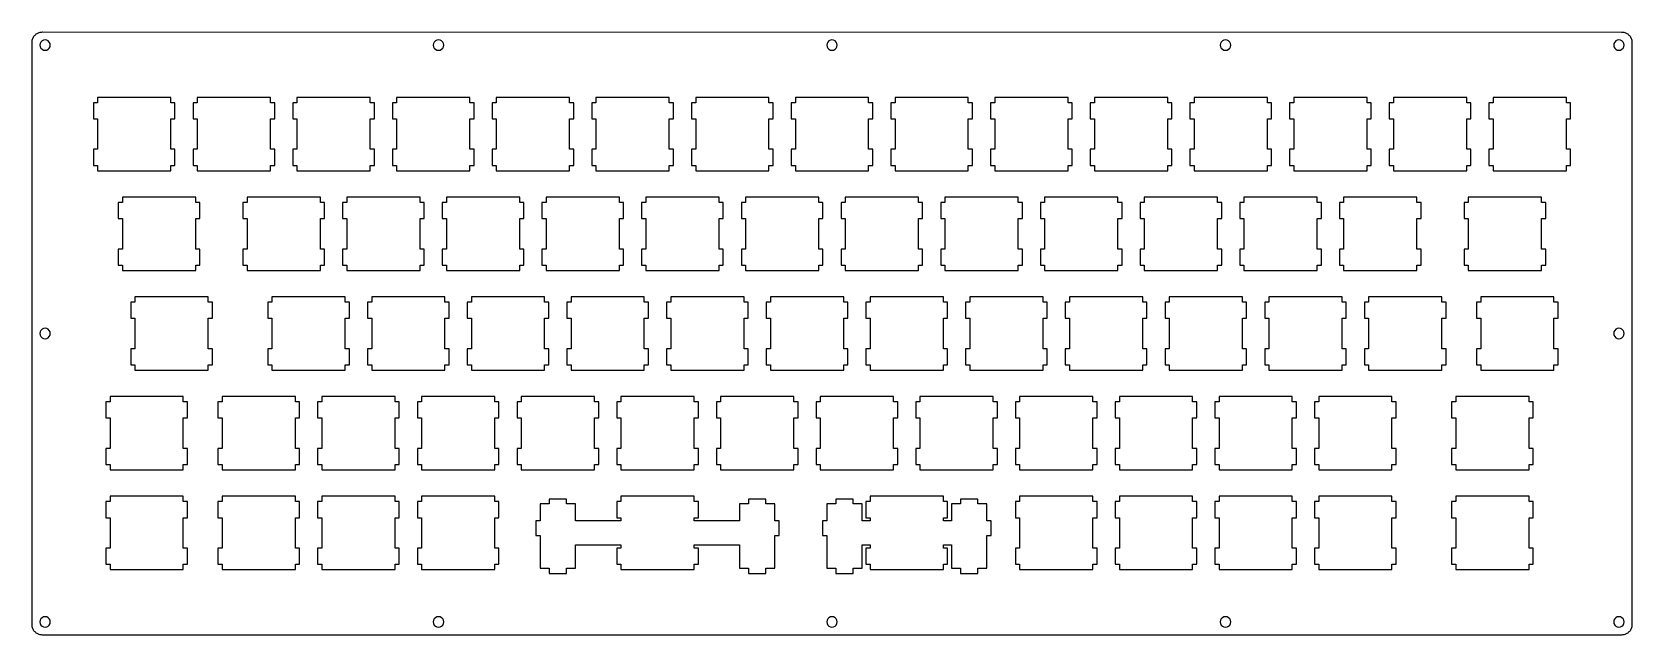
# Model space of a CAD drawing. Extents: x 0 to 306, y 0 to 115.
import ezdxf

# ---------------------------------------------------------------- set-up
doc = ezdxf.new("R2010")
doc.units = 0
doc.layers.get('0').update_dxf_attribs({"linetype": 'CONTINUOUS'})

msp = doc.modelspace()

# ---------------------------------------------------------------- linework, layer by layer
at = {"color": 0}
for p, q in [((0.09371, 2.09048), (0.09508, 113.342)), ((0.09508, 113.342), (0.1006, 113.499)), ((0.1006, 113.499), (0.11851, 113.655)), ((0.11851, 113.655), (0.15021, 113.811)), ((0.15021, 113.811), (0.19155, 113.961)), ((0.19155, 113.961), (0.24667, 114.108)), ((0.24667, 114.108), (0.31144, 114.252)), ((0.31144, 114.252), (0.38861, 114.387)), ((0.38861, 114.387), (0.47542, 114.519)), ((0.47542, 114.519), (0.57326, 114.642)), ((0.57326, 114.642), (0.67937, 114.758)), ((0.67937, 114.758), (0.79513, 114.864)), ((0.79513, 114.864), (0.91915, 114.961)), ((0.91915, 114.961), (1.05006, 115.048)), ((1.05006, 115.048), (1.18649, 115.125)), ((1.18649, 115.125), (1.32843, 115.191)), ((1.32843, 115.191), (1.47588, 115.245)), ((1.47588, 115.245), (1.62746, 115.287)), ((1.64262, 113.152), (1.59439, 112.843)), ((1.62746, 115.287), (1.7818, 115.318)), ((1.78456, 113.43), (1.64262, 113.152)), ((1.7818, 115.318), (1.93752, 115.336)), ((2.00642, 113.652), (1.78456, 113.43)), ((1.93752, 115.336), (2.09462, 115.343)), ((2.28479, 113.796), (2.00642, 113.652)), ((2.09462, 115.343), (303.846, 115.342)), ((2.59485, 113.842), (2.28479, 113.796)), ((2.90353, 113.796), (2.59485, 113.842)), ((3.18189, 113.652), (2.90353, 113.796)), ((3.40376, 113.43), (3.18189, 113.652)), ((3.5457, 113.152), (3.40376, 113.43)), ((3.5953, 112.843), (3.5457, 113.152)), ((76.8311, 113.152), (76.7814, 112.843)), ((76.9729, 113.43), (76.8311, 113.152)), ((77.1934, 113.652), (76.9729, 113.43)), ((77.4732, 113.796), (77.1934, 113.652)), ((77.7819, 113.842), (77.4732, 113.796)), ((78.0905, 113.796), (77.7819, 113.842)), ((78.3703, 113.652), (78.0905, 113.796)), ((78.5908, 113.43), (78.3703, 113.652)), ((78.7329, 113.152), (78.5908, 113.43)), ((78.7809, 112.843), (78.7329, 113.152)), ((152.018, 113.152), (151.97, 112.843)), ((152.16, 113.43), (152.018, 113.152)), ((152.382, 113.652), (152.16, 113.43)), ((152.66, 113.796), (152.382, 113.652)), ((152.969, 113.842), (152.66, 113.796)), ((153.279, 113.796), (152.969, 113.842)), ((153.557, 113.652), (153.279, 113.796)), ((153.779, 113.43), (153.557, 113.652)), ((153.922, 113.152), (153.779, 113.43)), ((153.97, 112.843), (153.922, 113.152)), ((227.207, 113.152), (227.157, 112.843)), ((227.349, 113.43), (227.207, 113.152)), ((227.569, 113.652), (227.349, 113.43)), ((227.849, 113.796), (227.569, 113.652)), ((228.158, 113.842), (227.849, 113.796)), ((228.466, 113.796), (228.158, 113.842)), ((228.746, 113.652), (228.466, 113.796)), ((228.967, 113.43), (228.746, 113.652)), ((229.108, 113.152), (228.967, 113.43)), ((229.158, 112.843), (229.108, 113.152)), ((302.394, 113.152), (302.346, 112.843)), ((302.536, 113.43), (302.394, 113.152)), ((302.758, 113.652), (302.536, 113.43)), ((303.036, 113.796), (302.758, 113.652)), ((303.346, 113.842), (303.036, 113.796)), ((303.655, 113.796), (303.346, 113.842)), ((303.933, 113.652), (303.655, 113.796)), ((303.846, 115.342), (304.002, 115.336)), ((304.155, 113.43), (303.933, 113.652)), ((304.002, 115.336), (304.158, 115.318)), ((304.297, 113.152), (304.155, 113.43)), ((304.158, 115.318), (304.312, 115.287)), ((304.345, 112.843), (304.297, 113.152)), ((304.312, 115.287), (304.464, 115.245)), ((304.464, 115.245), (304.611, 115.191)), ((304.611, 115.191), (304.753, 115.125)), ((304.753, 115.125), (304.89, 115.048)), ((304.89, 115.048), (305.02, 114.961)), ((305.02, 114.961), (305.143, 114.864)), ((305.143, 114.864), (305.26, 114.758)), ((305.26, 114.758), (305.366, 114.642)), ((305.366, 114.642), (305.464, 114.519)), ((305.464, 114.519), (305.551, 114.387)), ((305.551, 114.387), (305.628, 114.252)), ((305.628, 114.252), (305.693, 114.108)), ((305.693, 114.108), (305.748, 113.961)), ((305.748, 113.961), (305.79, 113.811)), ((305.79, 113.811), (305.821, 113.655)), ((305.821, 113.655), (305.839, 113.499)), ((305.839, 113.499), (305.846, 113.342)), ((305.846, 113.342), (305.846, 2.09186)), ((1.59439, 112.843), (1.64262, 112.535)), ((1.64262, 112.535), (1.78456, 112.255)), ((1.78456, 112.255), (2.00642, 112.034)), ((2.00642, 112.034), (2.28479, 111.891)), ((2.28479, 111.891), (2.59347, 111.843)), ((2.59347, 111.843), (2.90353, 111.891)), ((2.90353, 111.891), (3.18189, 112.034)), ((3.18189, 112.034), (3.40376, 112.255)), ((3.40376, 112.255), (3.5457, 112.535)), ((3.5457, 112.535), (3.5953, 112.843)), ((76.7814, 112.843), (76.8311, 112.535)), ((76.8311, 112.535), (76.9729, 112.255)), ((76.9729, 112.255), (77.1934, 112.034)), ((77.1934, 112.034), (77.4732, 111.891)), ((77.4732, 111.891), (77.7819, 111.843)), ((77.7819, 111.843), (78.0905, 111.891)), ((78.0905, 111.891), (78.3703, 112.034)), ((78.3703, 112.034), (78.5908, 112.255)), ((78.5908, 112.255), (78.7329, 112.535)), ((78.7329, 112.535), (78.7809, 112.843)), ((151.97, 112.843), (152.018, 112.535)), ((152.018, 112.535), (152.16, 112.255)), ((152.16, 112.255), (152.382, 112.034)), ((152.382, 112.034), (152.66, 111.891)), ((152.66, 111.891), (152.969, 111.843)), ((152.969, 111.843), (153.279, 111.891)), ((153.279, 111.891), (153.557, 112.034)), ((153.557, 112.034), (153.779, 112.255)), ((153.779, 112.255), (153.922, 112.535)), ((153.922, 112.535), (153.97, 112.843)), ((227.157, 112.843), (227.207, 112.535)), ((227.207, 112.535), (227.349, 112.255)), ((227.349, 112.255), (227.569, 112.034)), ((227.569, 112.034), (227.849, 111.891)), ((227.849, 111.891), (228.158, 111.843)), ((228.158, 111.843), (228.466, 111.891)), ((228.466, 111.891), (228.746, 112.034)), ((228.746, 112.034), (228.967, 112.255)), ((228.967, 112.255), (229.108, 112.535)), ((229.108, 112.535), (229.158, 112.843)), ((302.346, 112.843), (302.394, 112.535)), ((302.394, 112.535), (302.536, 112.255)), ((302.536, 112.255), (302.758, 112.034)), ((302.758, 112.034), (303.036, 111.891)), ((303.036, 111.891), (303.346, 111.843)), ((303.346, 111.843), (303.655, 111.891)), ((303.655, 111.891), (303.933, 112.034)), ((303.933, 112.034), (304.155, 112.255)), ((304.155, 112.255), (304.297, 112.535)), ((304.297, 112.535), (304.345, 112.843)), ((12.6201, 101.819), (11.8194, 101.819)), ((11.8194, 101.819), (11.8194, 98.7171)), ((12.6201, 102.818), (12.6201, 101.819)), ((26.6196, 102.818), (12.6201, 102.818)), ((26.6196, 101.819), (26.6196, 102.818)), ((27.4175, 101.819), (26.6196, 101.819)), ((27.4175, 98.7171), (27.4175, 101.819)), ((31.6701, 101.819), (30.8694, 101.819)), ((30.8694, 101.819), (30.8694, 98.7171)), ((31.6701, 102.818), (31.6701, 101.819)), ((45.6696, 102.818), (31.6701, 102.818)), ((45.6696, 101.819), (45.6696, 102.818)), ((46.4704, 101.819), (45.6696, 101.819)), ((46.4704, 98.7171), (46.4704, 101.819)), ((50.7199, 101.819), (49.9195, 101.819)), ((49.9195, 101.819), (49.9195, 98.7171)), ((50.7199, 102.818), (50.7199, 101.819)), ((64.7196, 102.818), (50.7199, 102.818)), ((64.7196, 101.819), (64.7196, 102.818)), ((65.5204, 101.819), (64.7196, 101.819)), ((65.5204, 98.7171), (65.5204, 101.819)), ((69.7699, 101.819), (68.9695, 101.819)), ((68.9695, 101.819), (68.9695, 98.7171)), ((69.7699, 102.818), (69.7699, 101.819)), ((83.7696, 102.818), (69.7699, 102.818)), ((83.7696, 101.819), (83.7696, 102.818)), ((84.5704, 101.819), (83.7696, 101.819)), ((84.5704, 98.7171), (84.5704, 101.819)), ((88.8199, 101.819), (88.0195, 101.819)), ((88.0195, 101.819), (88.0195, 98.7171)), ((88.8199, 102.818), (88.8199, 101.819)), ((102.82, 102.818), (88.8199, 102.818)), ((102.82, 101.819), (102.82, 102.818)), ((103.619, 101.819), (102.82, 101.819)), ((103.619, 98.7171), (103.619, 101.819)), ((107.869, 101.819), (107.069, 101.819)), ((107.069, 101.819), (107.069, 98.7171)), ((107.869, 102.818), (107.869, 101.819)), ((121.868, 102.818), (107.869, 102.818)), ((121.868, 101.819), (121.868, 102.818)), ((122.669, 101.819), (121.868, 101.819)), ((122.669, 98.7171), (122.669, 101.819)), ((126.92, 101.819), (126.119, 101.819)), ((126.119, 101.819), (126.119, 98.7171)), ((126.92, 102.818), (126.92, 101.819)), ((140.92, 102.818), (126.92, 102.818)), ((140.92, 101.819), (140.92, 102.818)), ((141.72, 101.819), (140.92, 101.819)), ((141.72, 98.7171), (141.72, 101.819)), ((145.97, 101.819), (145.169, 101.819)), ((145.169, 101.819), (145.169, 98.7171)), ((145.97, 102.818), (145.97, 101.819)), ((159.97, 102.818), (145.97, 102.818)), ((159.97, 101.819), (159.97, 102.818)), ((160.77, 101.819), (159.97, 101.819)), ((160.77, 98.7171), (160.77, 101.819)), ((165.02, 101.819), (164.219, 101.819)), ((164.219, 101.819), (164.219, 98.7171)), ((165.02, 102.818), (165.02, 101.819)), ((179.02, 102.818), (165.02, 102.818)), ((179.02, 101.819), (179.02, 102.818)), ((179.82, 101.819), (179.02, 101.819)), ((179.82, 98.7171), (179.82, 101.819)), ((184.07, 101.819), (183.269, 101.819)), ((183.269, 101.819), (183.269, 98.7171)), ((184.07, 102.818), (184.07, 101.819)), ((198.07, 102.818), (184.07, 102.818)), ((198.07, 101.819), (198.07, 102.818)), ((198.87, 101.819), (198.07, 101.819)), ((198.87, 98.7171), (198.87, 101.819)), ((203.12, 101.819), (202.319, 101.819)), ((202.319, 101.819), (202.319, 98.7171)), ((203.12, 102.818), (203.12, 101.819)), ((217.12, 102.818), (203.12, 102.818)), ((217.12, 101.819), (217.12, 102.818)), ((217.92, 101.819), (217.12, 101.819)), ((217.92, 98.7171), (217.92, 101.819)), ((222.17, 101.819), (221.369, 101.819)), ((221.369, 101.819), (221.369, 98.7171)), ((222.17, 102.818), (222.17, 101.819)), ((236.17, 102.818), (222.17, 102.818)), ((236.17, 101.819), (236.17, 102.818)), ((236.97, 101.819), (236.17, 101.819)), ((236.97, 98.7171), (236.97, 101.819)), ((241.22, 101.819), (240.419, 101.819)), ((240.419, 101.819), (240.419, 98.7171)), ((241.22, 102.818), (241.22, 101.819)), ((255.22, 102.818), (241.22, 102.818)), ((255.22, 101.819), (255.22, 102.818)), ((256.02, 101.819), (255.22, 101.819)), ((256.02, 98.7171), (256.02, 101.819)), ((260.27, 101.819), (259.469, 101.819)), ((259.469, 101.819), (259.469, 98.7171)), ((260.27, 102.818), (260.27, 101.819)), ((274.27, 102.818), (260.27, 102.818)), ((274.27, 101.819), (274.27, 102.818)), ((275.07, 101.819), (274.27, 101.819)), ((275.07, 98.7171), (275.07, 101.819)), ((279.32, 101.819), (278.519, 101.819)), ((278.519, 101.819), (278.519, 98.7171)), ((279.32, 102.818), (279.32, 101.819)), ((293.32, 102.818), (279.32, 102.818)), ((293.32, 101.819), (293.32, 102.818)), ((294.12, 101.819), (293.32, 101.819)), ((294.12, 98.7171), (294.12, 101.819)), ((11.8194, 98.7171), (12.6201, 98.7171)), ((12.6201, 98.7171), (12.6201, 92.9185)), ((26.6196, 92.9185), (26.6196, 98.7171)), ((26.6196, 98.7171), (27.4175, 98.7171)), ((30.8694, 98.7171), (31.6701, 98.7171)), ((31.6701, 98.7171), (31.6701, 92.9185)), ((45.6696, 92.9185), (45.6696, 98.7171)), ((45.6696, 98.7171), (46.4704, 98.7171)), ((49.9195, 98.7171), (50.7199, 98.7171)), ((50.7199, 98.7171), (50.7199, 92.9185)), ((64.7196, 92.9185), (64.7196, 98.7171)), ((64.7196, 98.7171), (65.5204, 98.7171)), ((68.9695, 98.7171), (69.7699, 98.7171)), ((69.7699, 98.7171), (69.7699, 92.9185)), ((83.7696, 92.9185), (83.7696, 98.7171)), ((83.7696, 98.7171), (84.5704, 98.7171)), ((88.0195, 98.7171), (88.8199, 98.7171)), ((88.8199, 98.7171), (88.8199, 92.9185)), ((102.82, 92.9185), (102.82, 98.7171)), ((102.82, 98.7171), (103.619, 98.7171)), ((107.069, 98.7171), (107.869, 98.7171)), ((107.869, 98.7171), (107.869, 92.9185)), ((121.868, 92.9185), (121.868, 98.7171)), ((121.868, 98.7171), (122.669, 98.7171)), ((126.119, 98.7171), (126.92, 98.7171)), ((126.92, 98.7171), (126.92, 92.9185)), ((140.92, 92.9185), (140.92, 98.7171)), ((140.92, 98.7171), (141.72, 98.7171)), ((145.169, 98.7171), (145.97, 98.7171)), ((145.97, 98.7171), (145.97, 92.9185)), ((159.97, 92.9185), (159.97, 98.7171)), ((159.97, 98.7171), (160.77, 98.7171)), ((164.219, 98.7171), (165.02, 98.7171)), ((165.02, 98.7171), (165.02, 92.9185)), ((179.02, 92.9185), (179.02, 98.7171)), ((179.02, 98.7171), (179.82, 98.7171)), ((183.269, 98.7171), (184.07, 98.7171)), ((184.07, 98.7171), (184.07, 92.9185)), ((198.07, 92.9185), (198.07, 98.7171)), ((198.07, 98.7171), (198.87, 98.7171)), ((202.319, 98.7171), (203.12, 98.7171)), ((203.12, 98.7171), (203.12, 92.9185)), ((217.12, 92.9185), (217.12, 98.7171)), ((217.12, 98.7171), (217.92, 98.7171)), ((221.369, 98.7171), (222.17, 98.7171)), ((222.17, 98.7171), (222.17, 92.9185)), ((236.17, 92.9185), (236.17, 98.7171)), ((236.17, 98.7171), (236.97, 98.7171)), ((240.419, 98.7171), (241.22, 98.7171)), ((241.22, 98.7171), (241.22, 92.9185)), ((255.22, 92.9185), (255.22, 98.7171)), ((255.22, 98.7171), (256.02, 98.7171)), ((259.469, 98.7171), (260.27, 98.7171)), ((260.27, 98.7171), (260.27, 92.9185)), ((274.27, 92.9185), (274.27, 98.7171)), ((274.27, 98.7171), (275.07, 98.7171)), ((278.519, 98.7171), (279.32, 98.7171)), ((279.32, 98.7171), (279.32, 92.9185)), ((293.32, 92.9185), (293.32, 98.7171)), ((293.32, 98.7171), (294.12, 98.7171)), ((12.6201, 92.9185), (11.8194, 92.9185)), ((11.8194, 92.9185), (11.8194, 89.8179)), ((27.4175, 92.9185), (26.6196, 92.9185)), ((27.4175, 89.8179), (27.4175, 92.9185)), ((31.6701, 92.9185), (30.8694, 92.9185)), ((30.8694, 92.9185), (30.8694, 89.8179)), ((46.4704, 92.9185), (45.6696, 92.9185)), ((46.4704, 89.8179), (46.4704, 92.9185)), ((50.7199, 92.9185), (49.9195, 92.9185)), ((49.9195, 92.9185), (49.9195, 89.8179)), ((65.5204, 92.9185), (64.7196, 92.9185)), ((65.5204, 89.8179), (65.5204, 92.9185)), ((69.7699, 92.9185), (68.9695, 92.9185)), ((68.9695, 92.9185), (68.9695, 89.8179)), ((84.5704, 92.9185), (83.7696, 92.9185)), ((84.5704, 89.8179), (84.5704, 92.9185)), ((88.8199, 92.9185), (88.0195, 92.9185)), ((88.0195, 92.9185), (88.0195, 89.8179)), ((103.619, 92.9185), (102.82, 92.9185)), ((103.619, 89.8179), (103.619, 92.9185)), ((107.869, 92.9185), (107.069, 92.9185)), ((107.069, 92.9185), (107.069, 89.8179)), ((122.669, 92.9185), (121.868, 92.9185)), ((122.669, 89.8179), (122.669, 92.9185)), ((126.92, 92.9185), (126.119, 92.9185)), ((126.119, 92.9185), (126.119, 89.8179)), ((141.72, 92.9185), (140.92, 92.9185)), ((141.72, 89.8179), (141.72, 92.9185)), ((145.97, 92.9185), (145.169, 92.9185)), ((145.169, 92.9185), (145.169, 89.8179)), ((160.77, 92.9185), (159.97, 92.9185)), ((160.77, 89.8179), (160.77, 92.9185)), ((165.02, 92.9185), (164.219, 92.9185)), ((164.219, 92.9185), (164.219, 89.8179)), ((179.82, 92.9185), (179.02, 92.9185)), ((179.82, 89.8179), (179.82, 92.9185)), ((184.07, 92.9185), (183.269, 92.9185)), ((183.269, 92.9185), (183.269, 89.8179)), ((198.87, 92.9185), (198.07, 92.9185)), ((198.87, 89.8179), (198.87, 92.9185)), ((203.12, 92.9185), (202.319, 92.9185)), ((202.319, 92.9185), (202.319, 89.8179)), ((217.92, 92.9185), (217.12, 92.9185)), ((217.92, 89.8179), (217.92, 92.9185)), ((222.17, 92.9185), (221.369, 92.9185)), ((221.369, 92.9185), (221.369, 89.8179)), ((236.97, 92.9185), (236.17, 92.9185)), ((236.97, 89.8179), (236.97, 92.9185)), ((241.22, 92.9185), (240.419, 92.9185)), ((240.419, 92.9185), (240.419, 89.8179)), ((256.02, 92.9185), (255.22, 92.9185)), ((256.02, 89.8179), (256.02, 92.9185)), ((260.27, 92.9185), (259.469, 92.9185)), ((259.469, 92.9185), (259.469, 89.8179)), ((275.07, 92.9185), (274.27, 92.9185)), ((275.07, 89.8179), (275.07, 92.9185)), ((279.32, 92.9185), (278.519, 92.9185)), ((278.519, 92.9185), (278.519, 89.8179)), ((294.12, 92.9185), (293.32, 92.9185)), ((294.12, 89.8179), (294.12, 92.9185)), ((11.8194, 89.8179), (12.6201, 89.8179)), ((12.6201, 89.8179), (12.6201, 88.8175)), ((12.6201, 88.8175), (26.6196, 88.8175)), ((26.6196, 88.8175), (26.6196, 89.8179)), ((26.6196, 89.8179), (27.4175, 89.8179)), ((30.8694, 89.8179), (31.6701, 89.8179)), ((31.6701, 89.8179), (31.6701, 88.8175)), ((31.6701, 88.8175), (45.6696, 88.8175)), ((45.6696, 88.8175), (45.6696, 89.8179)), ((45.6696, 89.8179), (46.4704, 89.8179)), ((49.9195, 89.8179), (50.7199, 89.8179)), ((50.7199, 89.8179), (50.7199, 88.8175)), ((50.7199, 88.8175), (64.7196, 88.8175)), ((64.7196, 88.8175), (64.7196, 89.8179)), ((64.7196, 89.8179), (65.5204, 89.8179)), ((68.9695, 89.8179), (69.7699, 89.8179)), ((69.7699, 89.8179), (69.7699, 88.8175)), ((69.7699, 88.8175), (83.7696, 88.8175)), ((83.7696, 88.8175), (83.7696, 89.8179)), ((83.7696, 89.8179), (84.5704, 89.8179)), ((88.0195, 89.8179), (88.8199, 89.8179)), ((88.8199, 89.8179), (88.8199, 88.8175)), ((88.8199, 88.8175), (102.82, 88.8175)), ((102.82, 88.8175), (102.82, 89.8179)), ((102.82, 89.8179), (103.619, 89.8179)), ((107.069, 89.8179), (107.869, 89.8179)), ((107.869, 89.8179), (107.869, 88.8175)), ((107.869, 88.8175), (121.868, 88.8175)), ((121.868, 88.8175), (121.868, 89.8179)), ((121.868, 89.8179), (122.669, 89.8179)), ((126.119, 89.8179), (126.92, 89.8179)), ((126.92, 89.8179), (126.92, 88.8175)), ((126.92, 88.8175), (140.92, 88.8175)), ((140.92, 88.8175), (140.92, 89.8179)), ((140.92, 89.8179), (141.72, 89.8179)), ((145.169, 89.8179), (145.97, 89.8179)), ((145.97, 89.8179), (145.97, 88.8175)), ((145.97, 88.8175), (159.97, 88.8175)), ((159.97, 88.8175), (159.97, 89.8179)), ((159.97, 89.8179), (160.77, 89.8179)), ((164.219, 89.8179), (165.02, 89.8179)), ((165.02, 89.8179), (165.02, 88.8175)), ((165.02, 88.8175), (179.02, 88.8175)), ((179.02, 88.8175), (179.02, 89.8179)), ((179.02, 89.8179), (179.82, 89.8179)), ((183.269, 89.8179), (184.07, 89.8179)), ((184.07, 89.8179), (184.07, 88.8175)), ((184.07, 88.8175), (198.07, 88.8175)), ((198.07, 88.8175), (198.07, 89.8179)), ((198.07, 89.8179), (198.87, 89.8179)), ((202.319, 89.8179), (203.12, 89.8179)), ((203.12, 89.8179), (203.12, 88.8175)), ((203.12, 88.8175), (217.12, 88.8175)), ((217.12, 88.8175), (217.12, 89.8179)), ((217.12, 89.8179), (217.92, 89.8179)), ((221.369, 89.8179), (222.17, 89.8179)), ((222.17, 89.8179), (222.17, 88.8175)), ((222.17, 88.8175), (236.17, 88.8175)), ((236.17, 88.8175), (236.17, 89.8179)), ((236.17, 89.8179), (236.97, 89.8179)), ((240.419, 89.8179), (241.22, 89.8179)), ((241.22, 89.8179), (241.22, 88.8175)), ((241.22, 88.8175), (255.22, 88.8175)), ((255.22, 88.8175), (255.22, 89.8179)), ((255.22, 89.8179), (256.02, 89.8179)), ((259.469, 89.8179), (260.27, 89.8179)), ((260.27, 89.8179), (260.27, 88.8175)), ((260.27, 88.8175), (274.27, 88.8175)), ((274.27, 88.8175), (274.27, 89.8179)), ((274.27, 89.8179), (275.07, 89.8179)), ((278.519, 89.8179), (279.32, 89.8179)), ((279.32, 89.8179), (279.32, 88.8175)), ((279.32, 88.8175), (293.32, 88.8175)), ((293.32, 88.8175), (293.32, 89.8179)), ((293.32, 89.8179), (294.12, 89.8179)), ((17.3812, 82.7691), (16.5819, 82.7691)), ((16.5819, 82.7691), (16.5819, 79.6671)), ((17.3812, 83.7681), (17.3812, 82.7691)), ((31.3821, 83.7681), (17.3812, 83.7681)), ((31.3821, 82.7691), (31.3821, 83.7681)), ((32.1813, 82.7691), (31.3821, 82.7691)), ((32.1813, 79.6671), (32.1813, 82.7691)), ((41.1949, 82.7691), (40.3945, 82.7691)), ((40.3945, 82.7691), (40.3945, 79.6671)), ((41.1949, 83.7681), (41.1949, 82.7691)), ((55.1946, 83.7681), (41.1949, 83.7681)), ((55.1946, 82.7691), (55.1946, 83.7681)), ((55.9954, 82.7691), (55.1946, 82.7691)), ((55.9954, 79.6671), (55.9954, 82.7691)), ((60.2449, 82.7691), (59.4445, 82.7691)), ((59.4445, 82.7691), (59.4445, 79.6671)), ((60.2449, 83.7681), (60.2449, 82.7691)), ((74.2446, 83.7681), (60.2449, 83.7681)), ((74.2446, 82.7691), (74.2446, 83.7681)), ((75.0454, 82.7691), (74.2446, 82.7691)), ((75.0454, 79.6671), (75.0454, 82.7691)), ((79.2949, 82.7691), (78.4945, 82.7691)), ((78.4945, 82.7691), (78.4945, 79.6671)), ((79.2949, 83.7681), (79.2949, 82.7691)), ((93.2946, 83.7681), (79.2949, 83.7681)), ((93.2946, 82.7691), (93.2946, 83.7681)), ((94.0954, 82.7691), (93.2946, 82.7691)), ((94.0954, 79.6671), (94.0954, 82.7691)), ((98.3449, 82.7691), (97.5445, 82.7691)), ((97.5445, 82.7691), (97.5445, 79.6671)), ((98.3449, 83.7681), (98.3449, 82.7691)), ((112.345, 83.7681), (98.3449, 83.7681)), ((112.345, 82.7691), (112.345, 83.7681)), ((113.145, 82.7691), (112.345, 82.7691)), ((113.145, 79.6671), (113.145, 82.7691)), ((117.395, 82.7691), (116.594, 82.7691)), ((116.594, 82.7691), (116.594, 79.6671)), ((117.395, 83.7681), (117.395, 82.7691)), ((131.395, 83.7681), (117.395, 83.7681)), ((131.395, 82.7691), (131.395, 83.7681)), ((132.195, 82.7691), (131.395, 82.7691)), ((132.195, 79.6671), (132.195, 82.7691)), ((136.445, 82.7691), (135.644, 82.7691)), ((135.644, 82.7691), (135.644, 79.6671)), ((136.445, 83.7681), (136.445, 82.7691)), ((150.445, 83.7681), (136.445, 83.7681)), ((150.445, 82.7691), (150.445, 83.7681)), ((151.245, 82.7691), (150.445, 82.7691)), ((151.245, 79.6671), (151.245, 82.7691)), ((155.495, 82.7691), (154.694, 82.7691)), ((154.694, 82.7691), (154.694, 79.6671)), ((155.495, 83.7681), (155.495, 82.7691)), ((169.495, 83.7681), (155.495, 83.7681)), ((169.495, 82.7691), (169.495, 83.7681)), ((170.295, 82.7691), (169.495, 82.7691)), ((170.295, 79.6671), (170.295, 82.7691)), ((174.545, 82.7691), (173.744, 82.7691)), ((173.744, 82.7691), (173.744, 79.6671)), ((174.545, 83.7681), (174.545, 82.7691)), ((188.545, 83.7681), (174.545, 83.7681)), ((188.545, 82.7691), (188.545, 83.7681)), ((189.345, 82.7691), (188.545, 82.7691)), ((189.345, 79.6671), (189.345, 82.7691)), ((193.595, 82.7691), (192.794, 82.7691)), ((192.794, 82.7691), (192.794, 79.6671)), ((193.595, 83.7681), (193.595, 82.7691)), ((207.595, 83.7681), (193.595, 83.7681)), ((207.595, 82.7691), (207.595, 83.7681)), ((208.395, 82.7691), (207.595, 82.7691)), ((208.395, 79.6671), (208.395, 82.7691)), ((212.645, 82.7691), (211.844, 82.7691)), ((211.844, 82.7691), (211.844, 79.6671)), ((212.645, 83.7681), (212.645, 82.7691)), ((226.645, 83.7681), (212.645, 83.7681)), ((226.645, 82.7691), (226.645, 83.7681)), ((227.445, 82.7691), (226.645, 82.7691)), ((227.445, 79.6671), (227.445, 82.7691)), ((231.695, 82.7691), (230.894, 82.7691)), ((230.894, 82.7691), (230.894, 79.6671)), ((231.695, 83.7681), (231.695, 82.7691)), ((245.695, 83.7681), (231.695, 83.7681)), ((245.695, 82.7691), (245.695, 83.7681)), ((246.495, 82.7691), (245.695, 82.7691)), ((246.495, 79.6671), (246.495, 82.7691)), ((250.745, 82.7691), (249.944, 82.7691)), ((249.944, 82.7691), (249.944, 79.6671)), ((250.745, 83.7681), (250.745, 82.7691)), ((264.745, 83.7681), (250.745, 83.7681)), ((264.745, 82.7691), (264.745, 83.7681)), ((265.545, 82.7691), (264.745, 82.7691)), ((265.545, 79.6671), (265.545, 82.7691)), ((274.556, 82.7691), (273.757, 82.7691)), ((273.757, 82.7691), (273.757, 79.6671)), ((274.556, 83.7681), (274.556, 82.7691)), ((288.557, 83.7681), (274.556, 83.7681)), ((288.557, 82.7691), (288.557, 83.7681)), ((289.356, 82.7691), (288.557, 82.7691)), ((289.356, 79.6671), (289.356, 82.7691)), ((16.5819, 79.6671), (17.3812, 79.6671)), ((17.3812, 79.6671), (17.3812, 73.8671)), ((31.3821, 73.8671), (31.3821, 79.6671)), ((31.3821, 79.6671), (32.1813, 79.6671)), ((40.3945, 79.6671), (41.1949, 79.6671)), ((41.1949, 79.6671), (41.1949, 73.8671)), ((55.1946, 73.8671), (55.1946, 79.6671)), ((55.1946, 79.6671), (55.9954, 79.6671)), ((59.4445, 79.6671), (60.2449, 79.6671)), ((60.2449, 79.6671), (60.2449, 73.8671)), ((74.2446, 73.8671), (74.2446, 79.6671)), ((74.2446, 79.6671), (75.0454, 79.6671)), ((78.4945, 79.6671), (79.2949, 79.6671)), ((79.2949, 79.6671), (79.2949, 73.8671)), ((93.2946, 73.8671), (93.2946, 79.6671)), ((93.2946, 79.6671), (94.0954, 79.6671)), ((97.5445, 79.6671), (98.3449, 79.6671)), ((98.3449, 79.6671), (98.3449, 73.8671)), ((112.345, 73.8671), (112.345, 79.6671)), ((112.345, 79.6671), (113.145, 79.6671)), ((116.594, 79.6671), (117.395, 79.6671)), ((117.395, 79.6671), (117.395, 73.8671)), ((131.395, 73.8671), (131.395, 79.6671)), ((131.395, 79.6671), (132.195, 79.6671)), ((135.644, 79.6671), (136.445, 79.6671)), ((136.445, 79.6671), (136.445, 73.8671)), ((150.445, 73.8671), (150.445, 79.6671)), ((150.445, 79.6671), (151.245, 79.6671)), ((154.694, 79.6671), (155.495, 79.6671)), ((155.495, 79.6671), (155.495, 73.8671)), ((169.495, 73.8671), (169.495, 79.6671)), ((169.495, 79.6671), (170.295, 79.6671)), ((173.744, 79.6671), (174.545, 79.6671)), ((174.545, 79.6671), (174.545, 73.8671)), ((188.545, 73.8671), (188.545, 79.6671)), ((188.545, 79.6671), (189.345, 79.6671)), ((192.794, 79.6671), (193.595, 79.6671)), ((193.595, 79.6671), (193.595, 73.8671)), ((207.595, 73.8671), (207.595, 79.6671)), ((207.595, 79.6671), (208.395, 79.6671)), ((211.844, 79.6671), (212.645, 79.6671)), ((212.645, 79.6671), (212.645, 73.8671)), ((226.645, 73.8671), (226.645, 79.6671)), ((226.645, 79.6671), (227.445, 79.6671)), ((230.894, 79.6671), (231.695, 79.6671)), ((231.695, 79.6671), (231.695, 73.8671)), ((245.695, 73.8671), (245.695, 79.6671)), ((245.695, 79.6671), (246.495, 79.6671)), ((249.944, 79.6671), (250.745, 79.6671)), ((250.745, 79.6671), (250.745, 73.8671)), ((264.745, 73.8671), (264.745, 79.6671)), ((264.745, 79.6671), (265.545, 79.6671)), ((273.757, 79.6671), (274.556, 79.6671)), ((274.556, 79.6671), (274.556, 73.8671)), ((288.557, 73.8671), (288.557, 79.6671)), ((288.557, 79.6671), (289.356, 79.6671)), ((17.3812, 73.8671), (16.5819, 73.8671)), ((16.5819, 73.8671), (16.5819, 70.7679)), ((32.1813, 73.8671), (31.3821, 73.8671)), ((32.1813, 70.7679), (32.1813, 73.8671)), ((41.1949, 73.8671), (40.3945, 73.8671)), ((40.3945, 73.8671), (40.3945, 70.7679)), ((55.9954, 73.8671), (55.1946, 73.8671)), ((55.9954, 70.7679), (55.9954, 73.8671)), ((60.2449, 73.8671), (59.4445, 73.8671)), ((59.4445, 73.8671), (59.4445, 70.7679)), ((75.0454, 73.8671), (74.2446, 73.8671)), ((75.0454, 70.7679), (75.0454, 73.8671)), ((79.2949, 73.8671), (78.4945, 73.8671)), ((78.4945, 73.8671), (78.4945, 70.7679)), ((94.0954, 73.8671), (93.2946, 73.8671)), ((94.0954, 70.7679), (94.0954, 73.8671)), ((98.3449, 73.8671), (97.5445, 73.8671)), ((97.5445, 73.8671), (97.5445, 70.7679)), ((113.145, 73.8671), (112.345, 73.8671)), ((113.145, 70.7679), (113.145, 73.8671)), ((117.395, 73.8671), (116.594, 73.8671)), ((116.594, 73.8671), (116.594, 70.7679)), ((132.195, 73.8671), (131.395, 73.8671)), ((132.195, 70.7679), (132.195, 73.8671)), ((136.445, 73.8671), (135.644, 73.8671)), ((135.644, 73.8671), (135.644, 70.7679)), ((151.245, 73.8671), (150.445, 73.8671)), ((151.245, 70.7679), (151.245, 73.8671)), ((155.495, 73.8671), (154.694, 73.8671)), ((154.694, 73.8671), (154.694, 70.7679)), ((170.295, 73.8671), (169.495, 73.8671)), ((170.295, 70.7679), (170.295, 73.8671)), ((174.545, 73.8671), (173.744, 73.8671)), ((173.744, 73.8671), (173.744, 70.7679)), ((189.345, 73.8671), (188.545, 73.8671)), ((189.345, 70.7679), (189.345, 73.8671)), ((193.595, 73.8671), (192.794, 73.8671)), ((192.794, 73.8671), (192.794, 70.7679)), ((208.395, 73.8671), (207.595, 73.8671)), ((208.395, 70.7679), (208.395, 73.8671)), ((212.645, 73.8671), (211.844, 73.8671)), ((211.844, 73.8671), (211.844, 70.7679)), ((227.445, 73.8671), (226.645, 73.8671)), ((227.445, 70.7679), (227.445, 73.8671)), ((231.695, 73.8671), (230.894, 73.8671)), ((230.894, 73.8671), (230.894, 70.7679)), ((246.495, 73.8671), (245.695, 73.8671)), ((246.495, 70.7679), (246.495, 73.8671)), ((250.745, 73.8671), (249.944, 73.8671)), ((249.944, 73.8671), (249.944, 70.7679)), ((265.545, 73.8671), (264.745, 73.8671)), ((265.545, 70.7679), (265.545, 73.8671)), ((274.556, 73.8671), (273.757, 73.8671)), ((273.757, 73.8671), (273.757, 70.7679)), ((289.356, 73.8671), (288.557, 73.8671)), ((289.356, 70.7679), (289.356, 73.8671)), ((16.5819, 70.7679), (17.3812, 70.7679)), ((17.3812, 70.7679), (17.3812, 69.7675)), ((31.3821, 69.7675), (31.3821, 70.7679)), ((31.3821, 70.7679), (32.1813, 70.7679)), ((40.3945, 70.7679), (41.1949, 70.7679)), ((41.1949, 70.7679), (41.1949, 69.7675)), ((55.1946, 69.7675), (55.1946, 70.7679)), ((55.1946, 70.7679), (55.9954, 70.7679)), ((59.4445, 70.7679), (60.2449, 70.7679)), ((60.2449, 70.7679), (60.2449, 69.7675)), ((74.2446, 69.7675), (74.2446, 70.7679)), ((74.2446, 70.7679), (75.0454, 70.7679)), ((78.4945, 70.7679), (79.2949, 70.7679)), ((79.2949, 70.7679), (79.2949, 69.7675)), ((93.2946, 69.7675), (93.2946, 70.7679)), ((93.2946, 70.7679), (94.0954, 70.7679)), ((97.5445, 70.7679), (98.3449, 70.7679)), ((98.3449, 70.7679), (98.3449, 69.7675)), ((112.345, 69.7675), (112.345, 70.7679)), ((112.345, 70.7679), (113.145, 70.7679)), ((116.594, 70.7679), (117.395, 70.7679)), ((117.395, 70.7679), (117.395, 69.7675)), ((131.395, 69.7675), (131.395, 70.7679)), ((131.395, 70.7679), (132.195, 70.7679)), ((135.644, 70.7679), (136.445, 70.7679)), ((136.445, 70.7679), (136.445, 69.7675)), ((150.445, 69.7675), (150.445, 70.7679)), ((150.445, 70.7679), (151.245, 70.7679)), ((154.694, 70.7679), (155.495, 70.7679)), ((155.495, 70.7679), (155.495, 69.7675)), ((169.495, 69.7675), (169.495, 70.7679)), ((169.495, 70.7679), (170.295, 70.7679)), ((173.744, 70.7679), (174.545, 70.7679)), ((174.545, 70.7679), (174.545, 69.7675)), ((188.545, 69.7675), (188.545, 70.7679)), ((188.545, 70.7679), (189.345, 70.7679)), ((192.794, 70.7679), (193.595, 70.7679)), ((193.595, 70.7679), (193.595, 69.7675)), ((207.595, 69.7675), (207.595, 70.7679)), ((207.595, 70.7679), (208.395, 70.7679)), ((211.844, 70.7679), (212.645, 70.7679)), ((212.645, 70.7679), (212.645, 69.7675)), ((226.645, 69.7675), (226.645, 70.7679)), ((226.645, 70.7679), (227.445, 70.7679)), ((230.894, 70.7679), (231.695, 70.7679)), ((231.695, 70.7679), (231.695, 69.7675)), ((245.695, 69.7675), (245.695, 70.7679)), ((245.695, 70.7679), (246.495, 70.7679)), ((249.944, 70.7679), (250.745, 70.7679)), ((250.745, 70.7679), (250.745, 69.7675)), ((264.745, 69.7675), (264.745, 70.7679)), ((264.745, 70.7679), (265.545, 70.7679)), ((273.757, 70.7679), (274.556, 70.7679)), ((274.556, 70.7679), (274.556, 69.7675)), ((288.557, 69.7675), (288.557, 70.7679)), ((288.557, 70.7679), (289.356, 70.7679)), ((17.3812, 69.7675), (31.3821, 69.7675)), ((41.1949, 69.7675), (55.1946, 69.7675)), ((60.2449, 69.7675), (74.2446, 69.7675)), ((79.2949, 69.7675), (93.2946, 69.7675)), ((98.3449, 69.7675), (112.345, 69.7675)), ((117.395, 69.7675), (131.395, 69.7675)), ((136.445, 69.7675), (150.445, 69.7675)), ((155.495, 69.7675), (169.495, 69.7675)), ((174.545, 69.7675), (188.545, 69.7675)), ((193.595, 69.7675), (207.595, 69.7675)), ((212.645, 69.7675), (226.645, 69.7675)), ((231.695, 69.7675), (245.695, 69.7675)), ((250.745, 69.7675), (264.745, 69.7675)), ((274.556, 69.7675), (288.557, 69.7675)), ((19.7624, 64.7181), (19.7624, 63.7191)), ((33.7633, 64.7181), (19.7624, 64.7181)), ((33.7633, 63.7191), (33.7633, 64.7181)), ((45.9564, 64.7181), (45.9564, 63.7191)), ((59.9556, 64.7181), (45.9564, 64.7181)), ((59.9556, 63.7191), (59.9556, 64.7181)), ((65.0064, 64.7181), (65.0064, 63.7191)), ((79.0071, 64.7181), (65.0064, 64.7181)), ((79.0071, 63.7191), (79.0071, 64.7181)), ((84.0564, 64.7181), (84.0564, 63.7191)), ((98.0571, 64.7181), (84.0564, 64.7181)), ((98.0571, 63.7191), (98.0571, 64.7181)), ((103.106, 64.7181), (103.106, 63.7191)), ((117.107, 64.7181), (103.106, 64.7181)), ((117.107, 63.7191), (117.107, 64.7181)), ((122.156, 64.7181), (122.156, 63.7191)), ((136.157, 64.7181), (122.156, 64.7181)), ((136.157, 63.7191), (136.157, 64.7181)), ((141.206, 64.7181), (141.206, 63.7191)), ((155.207, 64.7181), (141.206, 64.7181)), ((155.207, 63.7191), (155.207, 64.7181)), ((160.256, 64.7181), (160.256, 63.7191)), ((174.257, 64.7181), (160.256, 64.7181)), ((174.257, 63.7191), (174.257, 64.7181)), ((179.306, 64.7181), (179.306, 63.7191)), ((193.307, 64.7181), (179.306, 64.7181)), ((193.307, 63.7191), (193.307, 64.7181)), ((198.356, 64.7181), (198.356, 63.7191)), ((212.357, 64.7181), (198.356, 64.7181)), ((212.357, 63.7191), (212.357, 64.7181)), ((217.406, 64.7181), (217.406, 63.7191)), ((231.407, 64.7181), (217.406, 64.7181)), ((231.407, 63.7191), (231.407, 64.7181)), ((236.456, 64.7181), (236.456, 63.7191)), ((250.457, 64.7181), (236.456, 64.7181)), ((250.457, 63.7191), (250.457, 64.7181)), ((255.506, 64.7181), (255.506, 63.7191)), ((269.507, 64.7181), (255.506, 64.7181)), ((269.507, 63.7191), (269.507, 64.7181)), ((276.938, 64.7181), (276.938, 63.7191)), ((290.938, 64.7181), (276.938, 64.7181)), ((290.938, 63.7191), (290.938, 64.7181)), ((19.7624, 63.7191), (18.9632, 63.7191)), ((18.9632, 63.7191), (18.9632, 60.6171)), ((34.5626, 63.7191), (33.7633, 63.7191)), ((34.5626, 60.6171), (34.5626, 63.7191)), ((45.9564, 63.7191), (45.157, 63.7191)), ((45.157, 63.7191), (45.157, 60.6171)), ((60.7564, 63.7191), (59.9556, 63.7191)), ((60.7564, 60.6171), (60.7564, 63.7191)), ((65.0064, 63.7191), (64.207, 63.7191)), ((64.207, 63.7191), (64.207, 60.6171)), ((79.8065, 63.7191), (79.0071, 63.7191)), ((79.8065, 60.6171), (79.8065, 63.7191)), ((84.0564, 63.7191), (83.257, 63.7191)), ((83.257, 63.7191), (83.257, 60.6171)), ((98.8564, 63.7191), (98.0571, 63.7191)), ((98.8564, 60.6171), (98.8564, 63.7191)), ((103.106, 63.7191), (102.307, 63.7191)), ((102.307, 63.7191), (102.307, 60.6171)), ((117.906, 63.7191), (117.107, 63.7191)), ((117.906, 60.6171), (117.906, 63.7191)), ((122.156, 63.7191), (121.357, 63.7191)), ((121.357, 63.7191), (121.357, 60.6171)), ((136.956, 63.7191), (136.157, 63.7191)), ((136.956, 60.6171), (136.956, 63.7191)), ((141.206, 63.7191), (140.407, 63.7191)), ((140.407, 63.7191), (140.407, 60.6171)), ((156.006, 63.7191), (155.207, 63.7191)), ((156.006, 60.6171), (156.006, 63.7191)), ((160.256, 63.7191), (159.457, 63.7191)), ((159.457, 63.7191), (159.457, 60.6171)), ((175.056, 63.7191), (174.257, 63.7191)), ((175.056, 60.6171), (175.056, 63.7191)), ((179.306, 63.7191), (178.507, 63.7191)), ((178.507, 63.7191), (178.507, 60.6171)), ((194.106, 63.7191), (193.307, 63.7191)), ((194.106, 60.6171), (194.106, 63.7191)), ((198.356, 63.7191), (197.557, 63.7191)), ((197.557, 63.7191), (197.557, 60.6171)), ((213.156, 63.7191), (212.357, 63.7191)), ((213.156, 60.6171), (213.156, 63.7191)), ((217.406, 63.7191), (216.607, 63.7191)), ((216.607, 63.7191), (216.607, 60.6171)), ((232.206, 63.7191), (231.407, 63.7191)), ((232.206, 60.6171), (232.206, 63.7191)), ((236.456, 63.7191), (235.657, 63.7191)), ((235.657, 63.7191), (235.657, 60.6171)), ((251.256, 63.7191), (250.457, 63.7191)), ((251.256, 60.6171), (251.256, 63.7191)), ((255.506, 63.7191), (254.707, 63.7191)), ((254.707, 63.7191), (254.707, 60.6171)), ((270.306, 63.7191), (269.507, 63.7191)), ((270.306, 60.6171), (270.306, 63.7191)), ((276.938, 63.7191), (276.138, 63.7191)), ((276.138, 63.7191), (276.138, 60.6171)), ((291.738, 63.7191), (290.938, 63.7191)), ((291.738, 60.6171), (291.738, 63.7191)), ((1.78456, 58.3046), (1.64262, 58.0277)), ((2.00642, 58.528), (1.78456, 58.3046)), ((2.28479, 58.6687), (2.00642, 58.528)), ((2.59485, 58.7181), (2.28479, 58.6687)), ((2.90353, 58.6687), (2.59485, 58.7181)), ((3.18189, 58.528), (2.90353, 58.6687)), ((3.40376, 58.3046), (3.18189, 58.528)), ((3.5457, 58.0277), (3.40376, 58.3046)), ((18.9632, 60.6171), (19.7624, 60.6171)), ((19.7624, 60.6171), (19.7624, 54.8171)), ((33.7633, 54.8171), (33.7633, 60.6171)), ((33.7633, 60.6171), (34.5626, 60.6171)), ((45.157, 60.6171), (45.9564, 60.6171)), ((45.9564, 60.6171), (45.9564, 54.8171)), ((59.9556, 54.8171), (59.9556, 60.6171)), ((59.9556, 60.6171), (60.7564, 60.6171)), ((64.207, 60.6171), (65.0064, 60.6171)), ((65.0064, 60.6171), (65.0064, 54.8171)), ((79.0071, 54.8171), (79.0071, 60.6171)), ((79.0071, 60.6171), (79.8065, 60.6171)), ((83.257, 60.6171), (84.0564, 60.6171)), ((84.0564, 60.6171), (84.0564, 54.8171)), ((98.0571, 54.8171), (98.0571, 60.6171)), ((98.0571, 60.6171), (98.8564, 60.6171)), ((102.307, 60.6171), (103.106, 60.6171)), ((103.106, 60.6171), (103.106, 54.8171)), ((117.107, 54.8171), (117.107, 60.6171)), ((117.107, 60.6171), (117.906, 60.6171)), ((121.357, 60.6171), (122.156, 60.6171)), ((122.156, 60.6171), (122.156, 54.8171)), ((136.157, 54.8171), (136.157, 60.6171)), ((136.157, 60.6171), (136.956, 60.6171)), ((140.407, 60.6171), (141.206, 60.6171)), ((141.206, 60.6171), (141.206, 54.8171)), ((155.207, 54.8171), (155.207, 60.6171)), ((155.207, 60.6171), (156.006, 60.6171)), ((159.457, 60.6171), (160.256, 60.6171)), ((160.256, 60.6171), (160.256, 54.8171)), ((174.257, 54.8171), (174.257, 60.6171)), ((174.257, 60.6171), (175.056, 60.6171)), ((178.507, 60.6171), (179.306, 60.6171)), ((179.306, 60.6171), (179.306, 54.8171)), ((193.307, 54.8171), (193.307, 60.6171)), ((193.307, 60.6171), (194.106, 60.6171)), ((197.557, 60.6171), (198.356, 60.6171)), ((198.356, 60.6171), (198.356, 54.8171)), ((212.357, 54.8171), (212.357, 60.6171)), ((212.357, 60.6171), (213.156, 60.6171)), ((216.607, 60.6171), (217.406, 60.6171)), ((217.406, 60.6171), (217.406, 54.8171)), ((231.407, 54.8171), (231.407, 60.6171)), ((231.407, 60.6171), (232.206, 60.6171)), ((235.657, 60.6171), (236.456, 60.6171)), ((236.456, 60.6171), (236.456, 54.8171)), ((250.457, 54.8171), (250.457, 60.6171)), ((250.457, 60.6171), (251.256, 60.6171)), ((254.707, 60.6171), (255.506, 60.6171)), ((255.506, 60.6171), (255.506, 54.8171)), ((269.507, 54.8171), (269.507, 60.6171)), ((269.507, 60.6171), (270.306, 60.6171)), ((276.138, 60.6171), (276.938, 60.6171)), ((276.938, 60.6171), (276.938, 54.8171)), ((290.938, 54.8171), (290.938, 60.6171)), ((290.938, 60.6171), (291.738, 60.6171)), ((302.536, 58.3046), (302.394, 58.0277)), ((302.758, 58.528), (302.536, 58.3046)), ((303.036, 58.6687), (302.758, 58.528)), ((303.346, 58.7181), (303.036, 58.6687)), ((303.655, 58.6687), (303.346, 58.7181)), ((303.933, 58.528), (303.655, 58.6687)), ((304.155, 58.3046), (303.933, 58.528)), ((304.297, 58.0277), (304.155, 58.3046)), ((1.64262, 58.0277), (1.59439, 57.719)), ((1.59439, 57.719), (1.64262, 57.4075)), ((1.64262, 57.4075), (1.78456, 57.1306)), ((1.78456, 57.1306), (2.00642, 56.9076)), ((2.00642, 56.9076), (2.28479, 56.7655)), ((2.28479, 56.7655), (2.59347, 56.7171)), ((2.59347, 56.7171), (2.90353, 56.7655)), ((2.90353, 56.7655), (3.18189, 56.9076)), ((3.18189, 56.9076), (3.40376, 57.1306)), ((3.40376, 57.1306), (3.5457, 57.4075)), ((3.5953, 57.719), (3.5457, 58.0277)), ((3.5457, 57.4075), (3.5953, 57.719)), ((302.394, 58.0277), (302.346, 57.719)), ((302.346, 57.719), (302.394, 57.4075)), ((302.394, 57.4075), (302.536, 57.1306)), ((302.536, 57.1306), (302.758, 56.9076)), ((302.758, 56.9076), (303.036, 56.7655)), ((303.036, 56.7655), (303.346, 56.7171)), ((303.346, 56.7171), (303.655, 56.7655)), ((303.655, 56.7655), (303.933, 56.9076)), ((303.933, 56.9076), (304.155, 57.1306)), ((304.155, 57.1306), (304.297, 57.4075)), ((304.345, 57.719), (304.297, 58.0277)), ((304.297, 57.4075), (304.345, 57.719)), ((19.7624, 54.8171), (18.9632, 54.8171)), ((18.9632, 54.8171), (18.9632, 51.7179)), ((34.5626, 54.8171), (33.7633, 54.8171)), ((34.5626, 51.7179), (34.5626, 54.8171)), ((45.9564, 54.8171), (45.157, 54.8171)), ((45.157, 54.8171), (45.157, 51.7179)), ((60.7564, 54.8171), (59.9556, 54.8171)), ((60.7564, 51.7179), (60.7564, 54.8171)), ((65.0064, 54.8171), (64.207, 54.8171)), ((64.207, 54.8171), (64.207, 51.7179)), ((79.8065, 54.8171), (79.0071, 54.8171)), ((79.8065, 51.7179), (79.8065, 54.8171)), ((84.0564, 54.8171), (83.257, 54.8171)), ((83.257, 54.8171), (83.257, 51.7179)), ((98.8564, 54.8171), (98.0571, 54.8171)), ((98.8564, 51.7179), (98.8564, 54.8171)), ((103.106, 54.8171), (102.307, 54.8171)), ((102.307, 54.8171), (102.307, 51.7179)), ((117.906, 54.8171), (117.107, 54.8171)), ((117.906, 51.7179), (117.906, 54.8171)), ((122.156, 54.8171), (121.357, 54.8171)), ((121.357, 54.8171), (121.357, 51.7179)), ((136.956, 54.8171), (136.157, 54.8171)), ((136.956, 51.7179), (136.956, 54.8171)), ((141.206, 54.8171), (140.407, 54.8171)), ((140.407, 54.8171), (140.407, 51.7179)), ((156.006, 54.8171), (155.207, 54.8171)), ((156.006, 51.7179), (156.006, 54.8171)), ((160.256, 54.8171), (159.457, 54.8171)), ((159.457, 54.8171), (159.457, 51.7179)), ((175.056, 54.8171), (174.257, 54.8171)), ((175.056, 51.7179), (175.056, 54.8171)), ((179.306, 54.8171), (178.507, 54.8171)), ((178.507, 54.8171), (178.507, 51.7179)), ((194.106, 54.8171), (193.307, 54.8171)), ((194.106, 51.7179), (194.106, 54.8171)), ((198.356, 54.8171), (197.557, 54.8171)), ((197.557, 54.8171), (197.557, 51.7179)), ((213.156, 54.8171), (212.357, 54.8171)), ((213.156, 51.7179), (213.156, 54.8171)), ((217.406, 54.8171), (216.607, 54.8171)), ((216.607, 54.8171), (216.607, 51.7179)), ((232.206, 54.8171), (231.407, 54.8171)), ((232.206, 51.7179), (232.206, 54.8171)), ((236.456, 54.8171), (235.657, 54.8171)), ((235.657, 54.8171), (235.657, 51.7179)), ((251.256, 54.8171), (250.457, 54.8171)), ((251.256, 51.7179), (251.256, 54.8171)), ((255.506, 54.8171), (254.707, 54.8171)), ((254.707, 54.8171), (254.707, 51.7179)), ((270.306, 54.8171), (269.507, 54.8171)), ((270.306, 51.7179), (270.306, 54.8171)), ((276.938, 54.8171), (276.138, 54.8171)), ((276.138, 54.8171), (276.138, 51.7179)), ((291.738, 54.8171), (290.938, 54.8171)), ((291.738, 51.7179), (291.738, 54.8171)), ((18.9632, 51.7179), (19.7624, 51.7179)), ((19.7624, 51.7179), (19.7624, 50.7175)), ((19.7624, 50.7175), (33.7633, 50.7175)), ((33.7633, 50.7175), (33.7633, 51.7179)), ((33.7633, 51.7179), (34.5626, 51.7179)), ((45.157, 51.7179), (45.9564, 51.7179)), ((45.9564, 51.7179), (45.9564, 50.7175)), ((45.9564, 50.7175), (59.9556, 50.7175)), ((59.9556, 50.7175), (59.9556, 51.7179)), ((59.9556, 51.7179), (60.7564, 51.7179)), ((64.207, 51.7179), (65.0064, 51.7179)), ((65.0064, 51.7179), (65.0064, 50.7175)), ((65.0064, 50.7175), (79.0071, 50.7175)), ((79.0071, 50.7175), (79.0071, 51.7179)), ((79.0071, 51.7179), (79.8065, 51.7179)), ((83.257, 51.7179), (84.0564, 51.7179)), ((84.0564, 51.7179), (84.0564, 50.7175)), ((84.0564, 50.7175), (98.0571, 50.7175)), ((98.0571, 50.7175), (98.0571, 51.7179)), ((98.0571, 51.7179), (98.8564, 51.7179)), ((102.307, 51.7179), (103.106, 51.7179)), ((103.106, 51.7179), (103.106, 50.7175)), ((103.106, 50.7175), (117.107, 50.7175)), ((117.107, 50.7175), (117.107, 51.7179)), ((117.107, 51.7179), (117.906, 51.7179)), ((121.357, 51.7179), (122.156, 51.7179)), ((122.156, 51.7179), (122.156, 50.7175)), ((122.156, 50.7175), (136.157, 50.7175)), ((136.157, 50.7175), (136.157, 51.7179)), ((136.157, 51.7179), (136.956, 51.7179)), ((140.407, 51.7179), (141.206, 51.7179)), ((141.206, 51.7179), (141.206, 50.7175)), ((141.206, 50.7175), (155.207, 50.7175)), ((155.207, 50.7175), (155.207, 51.7179)), ((155.207, 51.7179), (156.006, 51.7179)), ((159.457, 51.7179), (160.256, 51.7179)), ((160.256, 51.7179), (160.256, 50.7175)), ((160.256, 50.7175), (174.257, 50.7175)), ((174.257, 50.7175), (174.257, 51.7179)), ((174.257, 51.7179), (175.056, 51.7179)), ((178.507, 51.7179), (179.306, 51.7179)), ((179.306, 51.7179), (179.306, 50.7175)), ((179.306, 50.7175), (193.307, 50.7175)), ((193.307, 50.7175), (193.307, 51.7179)), ((193.307, 51.7179), (194.106, 51.7179)), ((197.557, 51.7179), (198.356, 51.7179)), ((198.356, 51.7179), (198.356, 50.7175)), ((198.356, 50.7175), (212.357, 50.7175)), ((212.357, 50.7175), (212.357, 51.7179)), ((212.357, 51.7179), (213.156, 51.7179)), ((216.607, 51.7179), (217.406, 51.7179)), ((217.406, 51.7179), (217.406, 50.7175)), ((217.406, 50.7175), (231.407, 50.7175)), ((231.407, 50.7175), (231.407, 51.7179)), ((231.407, 51.7179), (232.206, 51.7179)), ((235.657, 51.7179), (236.456, 51.7179)), ((236.456, 51.7179), (236.456, 50.7175)), ((236.456, 50.7175), (250.457, 50.7175)), ((250.457, 50.7175), (250.457, 51.7179)), ((250.457, 51.7179), (251.256, 51.7179)), ((254.707, 51.7179), (255.506, 51.7179)), ((255.506, 51.7179), (255.506, 50.7175)), ((255.506, 50.7175), (269.507, 50.7175)), ((269.507, 50.7175), (269.507, 51.7179)), ((269.507, 51.7179), (270.306, 51.7179)), ((276.138, 51.7179), (276.938, 51.7179)), ((276.938, 51.7179), (276.938, 50.7175)), ((276.938, 50.7175), (290.938, 50.7175)), ((290.938, 50.7175), (290.938, 51.7179)), ((290.938, 51.7179), (291.738, 51.7179)), ((15.0013, 44.6691), (14.2007, 44.6691)), ((14.2007, 44.6691), (14.2007, 41.5685)), ((15.0013, 45.6681), (15.0013, 44.6691)), ((29.0008, 45.6681), (15.0013, 45.6681)), ((29.0008, 44.6691), (29.0008, 45.6681)), ((29.8001, 44.6691), (29.0008, 44.6691)), ((29.8001, 41.5685), (29.8001, 44.6691)), ((36.4314, 44.6691), (35.632, 44.6691)), ((35.632, 44.6691), (35.632, 41.5685)), ((36.4314, 45.6681), (36.4314, 44.6691)), ((50.4321, 45.6681), (36.4314, 45.6681)), ((50.4321, 44.6691), (50.4321, 45.6681)), ((51.2314, 44.6691), (50.4321, 44.6691)), ((51.2314, 41.5685), (51.2314, 44.6691)), ((55.4814, 44.6691), (54.682, 44.6691)), ((54.682, 44.6691), (54.682, 41.5685)), ((55.4814, 45.6681), (55.4814, 44.6691)), ((69.4821, 45.6681), (55.4814, 45.6681)), ((69.4821, 44.6691), (69.4821, 45.6681)), ((70.2815, 44.6691), (69.4821, 44.6691)), ((70.2815, 41.5685), (70.2815, 44.6691)), ((74.5314, 44.6691), (73.732, 44.6691)), ((73.732, 44.6691), (73.732, 41.5685)), ((74.5314, 45.6681), (74.5314, 44.6691)), ((88.5321, 45.6681), (74.5314, 45.6681)), ((88.5321, 44.6691), (88.5321, 45.6681)), ((89.3315, 44.6691), (88.5321, 44.6691)), ((89.3315, 41.5685), (89.3315, 44.6691)), ((93.5814, 44.6691), (92.782, 44.6691)), ((92.782, 44.6691), (92.782, 41.5685)), ((93.5814, 45.6681), (93.5814, 44.6691)), ((107.582, 45.6681), (93.5814, 45.6681)), ((107.582, 44.6691), (107.582, 45.6681)), ((108.381, 44.6691), (107.582, 44.6691)), ((108.381, 41.5685), (108.381, 44.6691)), ((112.631, 44.6691), (111.832, 44.6691)), ((111.832, 44.6691), (111.832, 41.5685)), ((112.631, 45.6681), (112.631, 44.6691)), ((126.632, 45.6681), (112.631, 45.6681)), ((126.632, 44.6691), (126.632, 45.6681)), ((127.431, 44.6691), (126.632, 44.6691)), ((127.431, 41.5685), (127.431, 44.6691)), ((131.681, 44.6691), (130.882, 44.6691)), ((130.882, 44.6691), (130.882, 41.5685)), ((131.681, 45.6681), (131.681, 44.6691)), ((145.682, 45.6681), (131.681, 45.6681)), ((145.682, 44.6691), (145.682, 45.6681)), ((146.481, 44.6691), (145.682, 44.6691)), ((146.481, 41.5685), (146.481, 44.6691)), ((150.731, 44.6691), (149.932, 44.6691)), ((149.932, 44.6691), (149.932, 41.5685)), ((150.731, 45.6681), (150.731, 44.6691)), ((164.732, 45.6681), (150.731, 45.6681)), ((164.732, 44.6691), (164.732, 45.6681)), ((165.531, 44.6691), (164.732, 44.6691)), ((165.531, 41.5685), (165.531, 44.6691)), ((169.781, 44.6691), (168.982, 44.6691)), ((168.982, 44.6691), (168.982, 41.5685)), ((169.781, 45.6681), (169.781, 44.6691)), ((183.782, 45.6681), (169.781, 45.6681)), ((183.782, 44.6691), (183.782, 45.6681)), ((184.581, 44.6691), (183.782, 44.6691)), ((184.581, 41.5685), (184.581, 44.6691)), ((188.831, 44.6691), (188.032, 44.6691)), ((188.032, 44.6691), (188.032, 41.5685)), ((188.831, 45.6681), (188.831, 44.6691)), ((202.832, 45.6681), (188.831, 45.6681)), ((202.832, 44.6691), (202.832, 45.6681)), ((203.631, 44.6691), (202.832, 44.6691)), ((203.631, 41.5685), (203.631, 44.6691)), ((207.881, 44.6691), (207.082, 44.6691)), ((207.082, 44.6691), (207.082, 41.5685)), ((207.881, 45.6681), (207.881, 44.6691)), ((221.882, 45.6681), (207.881, 45.6681)), ((221.882, 44.6691), (221.882, 45.6681)), ((222.681, 44.6691), (221.882, 44.6691)), ((222.681, 41.5685), (222.681, 44.6691)), ((226.931, 44.6691), (226.132, 44.6691)), ((226.132, 44.6691), (226.132, 41.5685)), ((226.931, 45.6681), (226.931, 44.6691)), ((240.932, 45.6681), (226.931, 45.6681)), ((240.932, 44.6691), (240.932, 45.6681)), ((241.731, 44.6691), (240.932, 44.6691)), ((241.731, 41.5685), (241.731, 44.6691)), ((245.981, 44.6691), (245.182, 44.6691)), ((245.182, 44.6691), (245.182, 41.5685)), ((245.981, 45.6681), (245.981, 44.6691)), ((259.982, 45.6681), (245.981, 45.6681)), ((259.982, 44.6691), (259.982, 45.6681)), ((260.781, 44.6691), (259.982, 44.6691)), ((260.781, 41.5685), (260.781, 44.6691)), ((272.176, 44.6691), (271.376, 44.6691)), ((271.376, 44.6691), (271.376, 41.5685)), ((272.176, 45.6681), (272.176, 44.6691)), ((286.176, 45.6681), (272.176, 45.6681)), ((286.176, 44.6691), (286.176, 45.6681)), ((286.975, 44.6691), (286.176, 44.6691)), ((286.975, 41.5685), (286.975, 44.6691)), ((14.2007, 41.5685), (15.0013, 41.5685)), ((15.0013, 41.5685), (15.0013, 35.7671)), ((29.0008, 35.7671), (29.0008, 41.5685)), ((29.0008, 41.5685), (29.8001, 41.5685)), ((35.632, 41.5685), (36.4314, 41.5685)), ((36.4314, 41.5685), (36.4314, 35.7671)), ((50.4321, 35.7671), (50.4321, 41.5685)), ((50.4321, 41.5685), (51.2314, 41.5685)), ((54.682, 41.5685), (55.4814, 41.5685)), ((55.4814, 41.5685), (55.4814, 35.7671)), ((69.4821, 35.7671), (69.4821, 41.5685)), ((69.4821, 41.5685), (70.2815, 41.5685)), ((73.732, 41.5685), (74.5314, 41.5685)), ((74.5314, 41.5685), (74.5314, 35.7671)), ((88.5321, 35.7671), (88.5321, 41.5685)), ((88.5321, 41.5685), (89.3315, 41.5685)), ((92.782, 41.5685), (93.5814, 41.5685)), ((93.5814, 41.5685), (93.5814, 35.7671)), ((107.582, 35.7671), (107.582, 41.5685)), ((107.582, 41.5685), (108.381, 41.5685)), ((111.832, 41.5685), (112.631, 41.5685)), ((112.631, 41.5685), (112.631, 35.7671)), ((126.632, 35.7671), (126.632, 41.5685)), ((126.632, 41.5685), (127.431, 41.5685)), ((130.882, 41.5685), (131.681, 41.5685)), ((131.681, 41.5685), (131.681, 35.7671)), ((145.682, 35.7671), (145.682, 41.5685)), ((145.682, 41.5685), (146.481, 41.5685)), ((149.932, 41.5685), (150.731, 41.5685)), ((150.731, 41.5685), (150.731, 35.7671)), ((164.732, 35.7671), (164.732, 41.5685)), ((164.732, 41.5685), (165.531, 41.5685)), ((168.982, 41.5685), (169.781, 41.5685)), ((169.781, 41.5685), (169.781, 35.7671)), ((183.782, 35.7671), (183.782, 41.5685)), ((183.782, 41.5685), (184.581, 41.5685)), ((188.032, 41.5685), (188.831, 41.5685)), ((188.831, 41.5685), (188.831, 35.7671)), ((202.832, 35.7671), (202.832, 41.5685)), ((202.832, 41.5685), (203.631, 41.5685)), ((207.082, 41.5685), (207.881, 41.5685)), ((207.881, 41.5685), (207.881, 35.7671)), ((221.882, 35.7671), (221.882, 41.5685)), ((221.882, 41.5685), (222.681, 41.5685)), ((226.132, 41.5685), (226.931, 41.5685)), ((226.931, 41.5685), (226.931, 35.7671)), ((240.932, 35.7671), (240.932, 41.5685)), ((240.932, 41.5685), (241.731, 41.5685)), ((245.182, 41.5685), (245.981, 41.5685)), ((245.981, 41.5685), (245.981, 35.7671)), ((259.982, 35.7671), (259.982, 41.5685)), ((259.982, 41.5685), (260.781, 41.5685)), ((271.376, 41.5685), (272.176, 41.5685)), ((272.176, 41.5685), (272.176, 35.7671)), ((286.176, 35.7671), (286.176, 41.5685)), ((286.176, 41.5685), (286.975, 41.5685)), ((15.0013, 35.7671), (14.2007, 35.7671)), ((14.2007, 35.7671), (14.2007, 32.6678)), ((29.8001, 35.7671), (29.0008, 35.7671)), ((29.8001, 32.6678), (29.8001, 35.7671)), ((36.4314, 35.7671), (35.632, 35.7671)), ((35.632, 35.7671), (35.632, 32.6678)), ((51.2314, 35.7671), (50.4321, 35.7671)), ((51.2314, 32.6678), (51.2314, 35.7671)), ((55.4814, 35.7671), (54.682, 35.7671)), ((54.682, 35.7671), (54.682, 32.6678)), ((70.2815, 35.7671), (69.4821, 35.7671)), ((70.2815, 32.6678), (70.2815, 35.7671)), ((74.5314, 35.7671), (73.732, 35.7671)), ((73.732, 35.7671), (73.732, 32.6678)), ((89.3315, 35.7671), (88.5321, 35.7671)), ((89.3315, 32.6678), (89.3315, 35.7671)), ((93.5814, 35.7671), (92.782, 35.7671)), ((92.782, 35.7671), (92.782, 32.6678)), ((108.381, 35.7671), (107.582, 35.7671)), ((108.381, 32.6678), (108.381, 35.7671)), ((112.631, 35.7671), (111.832, 35.7671)), ((111.832, 35.7671), (111.832, 32.6678)), ((127.431, 35.7671), (126.632, 35.7671)), ((127.431, 32.6678), (127.431, 35.7671)), ((131.681, 35.7671), (130.882, 35.7671)), ((130.882, 35.7671), (130.882, 32.6678)), ((146.481, 35.7671), (145.682, 35.7671)), ((146.481, 32.6678), (146.481, 35.7671)), ((150.731, 35.7671), (149.932, 35.7671)), ((149.932, 35.7671), (149.932, 32.6678)), ((165.531, 35.7671), (164.732, 35.7671)), ((165.531, 32.6678), (165.531, 35.7671)), ((169.781, 35.7671), (168.982, 35.7671)), ((168.982, 35.7671), (168.982, 32.6678)), ((184.581, 35.7671), (183.782, 35.7671)), ((184.581, 32.6678), (184.581, 35.7671)), ((188.831, 35.7671), (188.032, 35.7671)), ((188.032, 35.7671), (188.032, 32.6678)), ((203.631, 35.7671), (202.832, 35.7671)), ((203.631, 32.6678), (203.631, 35.7671)), ((207.881, 35.7671), (207.082, 35.7671)), ((207.082, 35.7671), (207.082, 32.6678)), ((222.681, 35.7671), (221.882, 35.7671)), ((222.681, 32.6678), (222.681, 35.7671)), ((226.931, 35.7671), (226.132, 35.7671)), ((226.132, 35.7671), (226.132, 32.6678)), ((241.731, 35.7671), (240.932, 35.7671)), ((241.731, 32.6678), (241.731, 35.7671)), ((245.981, 35.7671), (245.182, 35.7671)), ((245.182, 35.7671), (245.182, 32.6678)), ((260.781, 35.7671), (259.982, 35.7671)), ((260.781, 32.6678), (260.781, 35.7671)), ((272.176, 35.7671), (271.376, 35.7671)), ((271.376, 35.7671), (271.376, 32.6678)), ((286.975, 35.7671), (286.176, 35.7671)), ((286.975, 32.6678), (286.975, 35.7671)), ((14.2007, 32.6678), (15.0013, 32.6678)), ((15.0013, 32.6678), (15.0013, 31.6673)), ((15.0013, 31.6673), (29.0008, 31.6673)), ((29.0008, 31.6673), (29.0008, 32.6678)), ((29.0008, 32.6678), (29.8001, 32.6678)), ((35.632, 32.6678), (36.4314, 32.6678)), ((36.4314, 32.6678), (36.4314, 31.6673)), ((36.4314, 31.6673), (50.4321, 31.6673)), ((50.4321, 31.6673), (50.4321, 32.6678)), ((50.4321, 32.6678), (51.2314, 32.6678)), ((54.682, 32.6678), (55.4814, 32.6678)), ((55.4814, 32.6678), (55.4814, 31.6673)), ((55.4814, 31.6673), (69.4821, 31.6673)), ((69.4821, 31.6673), (69.4821, 32.6678)), ((69.4821, 32.6678), (70.2815, 32.6678)), ((73.732, 32.6678), (74.5314, 32.6678)), ((74.5314, 32.6678), (74.5314, 31.6673)), ((74.5314, 31.6673), (88.5321, 31.6673)), ((88.5321, 31.6673), (88.5321, 32.6678)), ((88.5321, 32.6678), (89.3315, 32.6678)), ((92.782, 32.6678), (93.5814, 32.6678)), ((93.5814, 32.6678), (93.5814, 31.6673)), ((93.5814, 31.6673), (107.582, 31.6673)), ((107.582, 31.6673), (107.582, 32.6678)), ((107.582, 32.6678), (108.381, 32.6678)), ((111.832, 32.6678), (112.631, 32.6678)), ((112.631, 32.6678), (112.631, 31.6673)), ((112.631, 31.6673), (126.632, 31.6673)), ((126.632, 31.6673), (126.632, 32.6678)), ((126.632, 32.6678), (127.431, 32.6678)), ((130.882, 32.6678), (131.681, 32.6678)), ((131.681, 32.6678), (131.681, 31.6673)), ((131.681, 31.6673), (145.682, 31.6673)), ((145.682, 31.6673), (145.682, 32.6678)), ((145.682, 32.6678), (146.481, 32.6678)), ((149.932, 32.6678), (150.731, 32.6678)), ((150.731, 32.6678), (150.731, 31.6673)), ((150.731, 31.6673), (164.732, 31.6673)), ((164.732, 31.6673), (164.732, 32.6678)), ((164.732, 32.6678), (165.531, 32.6678)), ((168.982, 32.6678), (169.781, 32.6678)), ((169.781, 32.6678), (169.781, 31.6673)), ((169.781, 31.6673), (183.782, 31.6673)), ((183.782, 31.6673), (183.782, 32.6678)), ((183.782, 32.6678), (184.581, 32.6678)), ((188.032, 32.6678), (188.831, 32.6678)), ((188.831, 32.6678), (188.831, 31.6673)), ((188.831, 31.6673), (202.832, 31.6673)), ((202.832, 31.6673), (202.832, 32.6678)), ((202.832, 32.6678), (203.631, 32.6678)), ((207.082, 32.6678), (207.881, 32.6678)), ((207.881, 32.6678), (207.881, 31.6673)), ((207.881, 31.6673), (221.882, 31.6673)), ((221.882, 31.6673), (221.882, 32.6678)), ((221.882, 32.6678), (222.681, 32.6678)), ((226.132, 32.6678), (226.931, 32.6678)), ((226.931, 32.6678), (226.931, 31.6673)), ((226.931, 31.6673), (240.932, 31.6673)), ((240.932, 31.6673), (240.932, 32.6678)), ((240.932, 32.6678), (241.731, 32.6678)), ((245.182, 32.6678), (245.981, 32.6678)), ((245.981, 32.6678), (245.981, 31.6673)), ((245.981, 31.6673), (259.982, 31.6673)), ((259.982, 31.6673), (259.982, 32.6678)), ((259.982, 32.6678), (260.781, 32.6678)), ((271.376, 32.6678), (272.176, 32.6678)), ((272.176, 32.6678), (272.176, 31.6673)), ((272.176, 31.6673), (286.176, 31.6673)), ((286.176, 31.6673), (286.176, 32.6678)), ((286.176, 32.6678), (286.975, 32.6678)), ((15.0013, 25.6191), (14.2007, 25.6191)), ((14.2007, 25.6191), (14.2007, 22.5185)), ((15.0013, 26.6182), (15.0013, 25.6191)), ((29.0008, 26.6182), (15.0013, 26.6182)), ((29.0008, 25.6191), (29.0008, 26.6182)), ((29.8001, 25.6191), (29.0008, 25.6191)), ((29.8001, 22.5185), (29.8001, 25.6191)), ((36.4314, 25.6191), (35.632, 25.6191)), ((35.632, 25.6191), (35.632, 22.5185)), ((36.4314, 26.6182), (36.4314, 25.6191)), ((50.4321, 26.6182), (36.4314, 26.6182)), ((50.4321, 25.6191), (50.4321, 26.6182)), ((51.2314, 25.6191), (50.4321, 25.6191)), ((51.2314, 22.5185), (51.2314, 25.6191)), ((55.4814, 25.6191), (54.682, 25.6191)), ((54.682, 25.6191), (54.682, 22.5185)), ((55.4814, 26.6182), (55.4814, 25.6191)), ((69.4821, 26.6182), (55.4814, 26.6182)), ((69.4821, 25.6191), (69.4821, 26.6182)), ((70.2815, 25.6191), (69.4821, 25.6191)), ((70.2815, 22.5185), (70.2815, 25.6191)), ((74.5314, 25.6191), (73.732, 25.6191)), ((73.732, 25.6191), (73.732, 22.5185)), ((74.5314, 26.6182), (74.5314, 25.6191)), ((88.5321, 26.6182), (74.5314, 26.6182)), ((88.5321, 25.6191), (88.5321, 26.6182)), ((89.3315, 25.6191), (88.5321, 25.6191)), ((89.3315, 22.5185), (89.3315, 25.6191)), ((98.9323, 25.1478), (97.2069, 25.1478)), ((97.2069, 25.1478), (97.2069, 21.9177)), ((102.231, 26.0683), (98.9323, 26.0683)), ((98.9323, 26.0683), (98.9323, 25.1478)), ((102.231, 25.1478), (102.231, 26.0683)), ((103.957, 25.1478), (102.231, 25.1478)), ((103.957, 21.9177), (103.957, 25.1478)), ((112.631, 25.6191), (111.832, 25.6191)), ((111.832, 25.6191), (111.832, 22.5185)), ((112.631, 26.6182), (112.631, 25.6191)), ((126.632, 26.6182), (112.631, 26.6182)), ((126.632, 25.6191), (126.632, 26.6182)), ((127.431, 25.6191), (126.632, 25.6191)), ((127.431, 22.5185), (127.431, 25.6191)), ((137.032, 25.1478), (135.307, 25.1478)), ((135.307, 25.1478), (135.307, 21.9177)), ((140.331, 26.0683), (137.032, 26.0683)), ((137.032, 26.0683), (137.032, 25.1478)), ((140.331, 25.1478), (140.331, 26.0683)), ((142.057, 25.1478), (140.331, 25.1478)), ((142.057, 21.9177), (142.057, 25.1478)), ((153.706, 25.1478), (151.981, 25.1478)), ((151.981, 25.1478), (151.981, 21.9177)), ((157.007, 26.0683), (153.706, 26.0683)), ((153.706, 26.0683), (153.706, 25.1478)), ((157.007, 25.1478), (157.007, 26.0683)), ((158.732, 25.1478), (157.007, 25.1478)), ((158.732, 21.9177), (158.732, 25.1478)), ((160.256, 25.6191), (159.457, 25.6191)), ((159.457, 25.6191), (159.457, 22.5185)), ((160.256, 26.6182), (160.256, 25.6191)), ((174.257, 26.6182), (160.256, 26.6182)), ((174.257, 25.6191), (174.257, 26.6182)), ((175.056, 25.6191), (174.257, 25.6191)), ((175.056, 22.5185), (175.056, 25.6191)), ((177.506, 25.1478), (175.781, 25.1478)), ((175.781, 25.1478), (175.781, 21.9177)), ((180.807, 26.0683), (177.506, 26.0683)), ((177.506, 26.0683), (177.506, 25.1478)), ((180.807, 25.1478), (180.807, 26.0683)), ((182.532, 25.1478), (180.807, 25.1478)), ((182.532, 21.9177), (182.532, 25.1478)), ((188.831, 25.6191), (188.032, 25.6191)), ((188.032, 25.6191), (188.032, 22.5185)), ((188.831, 26.6182), (188.831, 25.6191)), ((202.832, 26.6182), (188.831, 26.6182)), ((202.832, 25.6191), (202.832, 26.6182)), ((203.631, 25.6191), (202.832, 25.6191)), ((203.631, 22.5185), (203.631, 25.6191)), ((207.881, 25.6191), (207.082, 25.6191)), ((207.082, 25.6191), (207.082, 22.5185)), ((207.881, 26.6182), (207.881, 25.6191)), ((221.882, 26.6182), (207.881, 26.6182)), ((221.882, 25.6191), (221.882, 26.6182)), ((222.681, 25.6191), (221.882, 25.6191)), ((222.681, 22.5185), (222.681, 25.6191)), ((226.931, 25.6191), (226.132, 25.6191)), ((226.132, 25.6191), (226.132, 22.5185)), ((226.931, 26.6182), (226.931, 25.6191)), ((240.932, 26.6182), (226.931, 26.6182)), ((240.932, 25.6191), (240.932, 26.6182)), ((241.731, 25.6191), (240.932, 25.6191)), ((241.731, 22.5185), (241.731, 25.6191)), ((245.981, 25.6191), (245.182, 25.6191)), ((245.182, 25.6191), (245.182, 22.5185)), ((245.981, 26.6182), (245.981, 25.6191)), ((259.982, 26.6182), (245.981, 26.6182)), ((259.982, 25.6191), (259.982, 26.6182)), ((260.781, 25.6191), (259.982, 25.6191)), ((260.781, 22.5185), (260.781, 25.6191)), ((272.176, 25.6191), (271.376, 25.6191)), ((271.376, 25.6191), (271.376, 22.5185)), ((272.176, 26.6182), (272.176, 25.6191)), ((286.176, 26.6182), (272.176, 26.6182)), ((286.176, 25.6191), (286.176, 26.6182)), ((286.975, 25.6191), (286.176, 25.6191)), ((286.975, 22.5185), (286.975, 25.6191)), ((14.2007, 22.5185), (15.0013, 22.5185)), ((15.0013, 22.5185), (15.0013, 16.717)), ((29.0008, 16.717), (29.0008, 22.5185)), ((29.0008, 22.5185), (29.8001, 22.5185)), ((35.632, 22.5185), (36.4314, 22.5185)), ((36.4314, 22.5185), (36.4314, 16.717)), ((50.4321, 16.717), (50.4321, 22.5185)), ((50.4321, 22.5185), (51.2314, 22.5185)), ((54.682, 22.5185), (55.4814, 22.5185)), ((55.4814, 22.5185), (55.4814, 16.717)), ((69.4821, 16.717), (69.4821, 22.5185)), ((69.4821, 22.5185), (70.2815, 22.5185)), ((73.732, 22.5185), (74.5314, 22.5185)), ((74.5314, 22.5185), (74.5314, 16.717)), ((88.5321, 16.717), (88.5321, 22.5185)), ((88.5321, 22.5185), (89.3315, 22.5185)), ((97.2069, 21.9177), (96.3814, 21.9177)), ((96.3814, 21.9177), (96.3814, 19.1189)), ((112.631, 21.9177), (103.957, 21.9177)), ((111.832, 22.5185), (112.631, 22.5185)), ((112.631, 22.5185), (112.631, 21.9177)), ((126.632, 21.9177), (126.632, 22.5185)), ((126.632, 22.5185), (127.431, 22.5185)), ((135.307, 21.9177), (126.632, 21.9177)), ((142.882, 21.9177), (142.057, 21.9177)), ((142.882, 19.1189), (142.882, 21.9177)), ((151.981, 21.9177), (151.157, 21.9177)), ((151.157, 21.9177), (151.157, 19.1189)), ((160.256, 21.9177), (158.732, 21.9177)), ((159.457, 22.5185), (160.256, 22.5185)), ((160.256, 22.5185), (160.256, 21.9177)), ((174.257, 21.9177), (174.257, 22.5185)), ((174.257, 22.5185), (175.056, 22.5185)), ((175.781, 21.9177), (174.257, 21.9177)), ((183.356, 21.9177), (182.532, 21.9177)), ((183.356, 19.1189), (183.356, 21.9177)), ((188.032, 22.5185), (188.831, 22.5185)), ((188.831, 22.5185), (188.831, 16.717)), ((202.832, 16.717), (202.832, 22.5185)), ((202.832, 22.5185), (203.631, 22.5185)), ((207.082, 22.5185), (207.881, 22.5185)), ((207.881, 22.5185), (207.881, 16.717)), ((221.882, 16.717), (221.882, 22.5185)), ((221.882, 22.5185), (222.681, 22.5185)), ((226.132, 22.5185), (226.931, 22.5185)), ((226.931, 22.5185), (226.931, 16.717)), ((240.932, 16.717), (240.932, 22.5185)), ((240.932, 22.5185), (241.731, 22.5185)), ((245.182, 22.5185), (245.981, 22.5185)), ((245.981, 22.5185), (245.981, 16.717)), ((259.982, 16.717), (259.982, 22.5185)), ((259.982, 22.5185), (260.781, 22.5185)), ((271.376, 22.5185), (272.176, 22.5185)), ((272.176, 22.5185), (272.176, 16.717)), ((286.176, 16.717), (286.176, 22.5185)), ((286.176, 22.5185), (286.975, 22.5185)), ((96.3814, 19.1189), (97.2069, 19.1189)), ((97.2069, 19.1189), (97.2069, 12.8475)), ((142.057, 12.8475), (142.057, 19.1189)), ((142.057, 19.1189), (142.882, 19.1189)), ((151.157, 19.1189), (151.981, 19.1189)), ((151.981, 19.1189), (151.981, 12.8475)), ((182.532, 12.8475), (182.532, 19.1189)), ((182.532, 19.1189), (183.356, 19.1189)), ((15.0013, 16.717), (14.2007, 16.717)), ((14.2007, 16.717), (14.2007, 13.6178)), ((29.8001, 16.717), (29.0008, 16.717)), ((29.8001, 13.6178), (29.8001, 16.717)), ((36.4314, 16.717), (35.632, 16.717)), ((35.632, 16.717), (35.632, 13.6178)), ((51.2314, 16.717), (50.4321, 16.717)), ((51.2314, 13.6178), (51.2314, 16.717)), ((55.4814, 16.717), (54.682, 16.717)), ((54.682, 16.717), (54.682, 13.6178)), ((70.2815, 16.717), (69.4821, 16.717)), ((70.2815, 13.6178), (70.2815, 16.717)), ((74.5314, 16.717), (73.732, 16.717)), ((73.732, 16.717), (73.732, 13.6178)), ((89.3315, 16.717), (88.5321, 16.717)), ((89.3315, 13.6178), (89.3315, 16.717)), ((103.957, 12.8475), (103.957, 17.3178)), ((103.957, 17.3178), (112.631, 17.3178)), ((112.631, 16.717), (111.832, 16.717)), ((111.832, 16.717), (111.832, 13.6178)), ((112.631, 17.3178), (112.631, 16.717)), ((126.632, 16.717), (126.632, 17.3178)), ((126.632, 17.3178), (135.307, 17.3178)), ((127.431, 16.717), (126.632, 16.717)), ((127.431, 13.6178), (127.431, 16.717)), ((135.307, 17.3178), (135.307, 12.8475)), ((158.732, 12.8475), (158.732, 17.3178)), ((158.732, 17.3178), (160.256, 17.3178)), ((160.256, 16.717), (159.457, 16.717)), ((159.457, 16.717), (159.457, 13.6178)), ((160.256, 17.3178), (160.256, 16.717)), ((174.257, 16.717), (174.257, 17.3178)), ((174.257, 17.3178), (175.781, 17.3178)), ((175.056, 16.717), (174.257, 16.717)), ((175.056, 13.6178), (175.056, 16.717)), ((175.781, 17.3178), (175.781, 12.8475)), ((188.831, 16.717), (188.032, 16.717)), ((188.032, 16.717), (188.032, 13.6178)), ((203.631, 16.717), (202.832, 16.717)), ((203.631, 13.6178), (203.631, 16.717)), ((207.881, 16.717), (207.082, 16.717)), ((207.082, 16.717), (207.082, 13.6178)), ((222.681, 16.717), (221.882, 16.717)), ((222.681, 13.6178), (222.681, 16.717)), ((226.931, 16.717), (226.132, 16.717)), ((226.132, 16.717), (226.132, 13.6178)), ((241.731, 16.717), (240.932, 16.717)), ((241.731, 13.6178), (241.731, 16.717)), ((245.981, 16.717), (245.182, 16.717)), ((245.182, 16.717), (245.182, 13.6178)), ((260.781, 16.717), (259.982, 16.717)), ((260.781, 13.6178), (260.781, 16.717)), ((272.176, 16.717), (271.376, 16.717)), ((271.376, 16.717), (271.376, 13.6178)), ((286.975, 16.717), (286.176, 16.717)), ((286.975, 13.6178), (286.975, 16.717)), ((14.2007, 13.6178), (15.0013, 13.6178)), ((15.0013, 13.6178), (15.0013, 12.6173)), ((15.0013, 12.6173), (29.0008, 12.6173)), ((29.0008, 12.6173), (29.0008, 13.6178)), ((29.0008, 13.6178), (29.8001, 13.6178)), ((35.632, 13.6178), (36.4314, 13.6178)), ((36.4314, 13.6178), (36.4314, 12.6173)), ((36.4314, 12.6173), (50.4321, 12.6173)), ((50.4321, 12.6173), (50.4321, 13.6178)), ((50.4321, 13.6178), (51.2314, 13.6178)), ((54.682, 13.6178), (55.4814, 13.6178)), ((55.4814, 13.6178), (55.4814, 12.6173)), ((55.4814, 12.6173), (69.4821, 12.6173)), ((69.4821, 12.6173), (69.4821, 13.6178)), ((69.4821, 13.6178), (70.2815, 13.6178)), ((73.732, 13.6178), (74.5314, 13.6178)), ((74.5314, 13.6178), (74.5314, 12.6173)), ((74.5314, 12.6173), (88.5321, 12.6173)), ((88.5321, 12.6173), (88.5321, 13.6178)), ((88.5321, 13.6178), (89.3315, 13.6178)), ((97.2069, 12.8475), (98.9323, 12.8475)), ((98.9323, 12.8475), (98.9323, 11.8677)), ((102.231, 11.8677), (102.231, 12.8475)), ((102.231, 12.8475), (103.957, 12.8475)), ((111.832, 13.6178), (112.631, 13.6178)), ((112.631, 13.6178), (112.631, 12.6173)), ((112.631, 12.6173), (126.632, 12.6173)), ((126.632, 12.6173), (126.632, 13.6178)), ((126.632, 13.6178), (127.431, 13.6178)), ((135.307, 12.8475), (137.032, 12.8475)), ((137.032, 12.8475), (137.032, 11.8677)), ((140.331, 11.8677), (140.331, 12.8475)), ((140.331, 12.8475), (142.057, 12.8475)), ((151.981, 12.8475), (153.706, 12.8475)), ((153.706, 12.8475), (153.706, 11.8677)), ((157.007, 11.8677), (157.007, 12.8475)), ((157.007, 12.8475), (158.732, 12.8475)), ((159.457, 13.6178), (160.256, 13.6178)), ((160.256, 13.6178), (160.256, 12.6173)), ((160.256, 12.6173), (174.257, 12.6173)), ((174.257, 12.6173), (174.257, 13.6178)), ((174.257, 13.6178), (175.056, 13.6178)), ((175.781, 12.8475), (177.506, 12.8475)), ((177.506, 12.8475), (177.506, 11.8677)), ((180.807, 11.8677), (180.807, 12.8475)), ((180.807, 12.8475), (182.532, 12.8475)), ((188.032, 13.6178), (188.831, 13.6178)), ((188.831, 13.6178), (188.831, 12.6173)), ((188.831, 12.6173), (202.832, 12.6173)), ((202.832, 12.6173), (202.832, 13.6178)), ((202.832, 13.6178), (203.631, 13.6178)), ((207.082, 13.6178), (207.881, 13.6178)), ((207.881, 13.6178), (207.881, 12.6173)), ((207.881, 12.6173), (221.882, 12.6173)), ((221.882, 12.6173), (221.882, 13.6178)), ((221.882, 13.6178), (222.681, 13.6178)), ((226.132, 13.6178), (226.931, 13.6178)), ((226.931, 13.6178), (226.931, 12.6173)), ((226.931, 12.6173), (240.932, 12.6173)), ((240.932, 12.6173), (240.932, 13.6178)), ((240.932, 13.6178), (241.731, 13.6178)), ((245.182, 13.6178), (245.981, 13.6178)), ((245.981, 13.6178), (245.981, 12.6173)), ((245.981, 12.6173), (259.982, 12.6173)), ((259.982, 12.6173), (259.982, 13.6178)), ((259.982, 13.6178), (260.781, 13.6178)), ((271.376, 13.6178), (272.176, 13.6178)), ((272.176, 13.6178), (272.176, 12.6173)), ((272.176, 12.6173), (286.176, 12.6173)), ((286.176, 12.6173), (286.176, 13.6178)), ((286.176, 13.6178), (286.975, 13.6178)), ((98.9323, 11.8677), (102.231, 11.8677)), ((137.032, 11.8677), (140.331, 11.8677)), ((153.706, 11.8677), (157.007, 11.8677)), ((177.506, 11.8677), (180.807, 11.8677)), ((1.78456, 3.17913), (1.64262, 2.90077)), ((2.00642, 3.401), (1.78456, 3.17913)), ((2.28479, 3.54295), (2.00642, 3.401)), ((2.59485, 3.59255), (2.28479, 3.54295)), ((2.90353, 3.54295), (2.59485, 3.59255)), ((3.18189, 3.401), (2.90353, 3.54295)), ((3.40376, 3.17913), (3.18189, 3.401)), ((3.5457, 2.90077), (3.40376, 3.17913)), ((76.9729, 3.17913), (76.8311, 2.90077)), ((77.1934, 3.401), (76.9729, 3.17913)), ((77.4732, 3.54295), (77.1934, 3.401)), ((77.7819, 3.59255), (77.4732, 3.54295)), ((78.0905, 3.54295), (77.7819, 3.59255)), ((78.3703, 3.401), (78.0905, 3.54295)), ((78.5908, 3.17913), (78.3703, 3.401)), ((78.7329, 2.90077), (78.5908, 3.17913)), ((152.16, 3.17913), (152.018, 2.90077)), ((152.382, 3.401), (152.16, 3.17913)), ((152.66, 3.54295), (152.382, 3.401)), ((152.969, 3.59255), (152.66, 3.54295)), ((153.279, 3.54295), (152.969, 3.59255)), ((153.557, 3.401), (153.279, 3.54295)), ((153.779, 3.17913), (153.557, 3.401)), ((153.922, 2.90077), (153.779, 3.17913)), ((227.349, 3.17913), (227.207, 2.90077)), ((227.569, 3.401), (227.349, 3.17913)), ((227.849, 3.54295), (227.569, 3.401)), ((228.158, 3.59255), (227.849, 3.54295)), ((228.466, 3.54295), (228.158, 3.59255)), ((228.746, 3.401), (228.466, 3.54295)), ((228.967, 3.17913), (228.746, 3.401)), ((229.108, 2.90077), (228.967, 3.17913)), ((302.536, 3.17913), (302.394, 2.90077)), ((302.758, 3.401), (302.536, 3.17913)), ((303.036, 3.54295), (302.758, 3.401)), ((303.346, 3.59255), (303.036, 3.54295)), ((303.655, 3.54295), (303.346, 3.59255)), ((303.933, 3.401), (303.655, 3.54295)), ((304.155, 3.17913), (303.933, 3.401)), ((304.297, 2.90077), (304.155, 3.17913)), ((0.1006, 1.93614), (0.09371, 2.09048)), ((0.11851, 1.77905), (0.1006, 1.93614)), ((0.15021, 1.62471), (0.11851, 1.77905)), ((0.19155, 1.47312), (0.15021, 1.62471)), ((0.24667, 1.32567), (0.19155, 1.47312)), ((0.31144, 1.18374), (0.24667, 1.32567)), ((0.38861, 1.04731), (0.31144, 1.18374)), ((0.47542, 0.9164), (0.38861, 1.04731)), ((0.57326, 0.79375), (0.47542, 0.9164)), ((0.67937, 0.67662), (0.57326, 0.79375)), ((0.79513, 0.57188), (0.67937, 0.67662)), ((0.91915, 0.47267), (0.79513, 0.57188)), ((1.05006, 0.38585), (0.91915, 0.47267)), ((1.18649, 0.30868), (1.05006, 0.38585)), ((1.32843, 0.24529), (1.18649, 0.30868)), ((1.47588, 0.18879), (1.32843, 0.24529)), ((1.62746, 0.14745), (1.47588, 0.18879)), ((1.64262, 2.90077), (1.59439, 2.59209)), ((1.59439, 2.59209), (1.64262, 2.28203)), ((1.7818, 0.11575), (1.62746, 0.14745)), ((1.64262, 2.28203), (1.78456, 2.00367)), ((1.93752, 0.09922), (1.7818, 0.11575)), ((1.78456, 2.00367), (2.00642, 1.7818)), ((2.09462, 0.09233), (1.93752, 0.09922)), ((2.00642, 1.7818), (2.28479, 1.63987)), ((303.846, 0.09233), (2.09462, 0.09233)), ((2.28479, 1.63987), (2.59347, 1.59163)), ((2.59347, 1.59163), (2.90353, 1.63987)), ((2.90353, 1.63987), (3.18189, 1.7818)), ((3.18189, 1.7818), (3.40376, 2.00367)), ((3.40376, 2.00367), (3.5457, 2.28203)), ((3.5953, 2.59209), (3.5457, 2.90077)), ((3.5457, 2.28203), (3.5953, 2.59209)), ((76.8311, 2.90077), (76.7814, 2.59209)), ((76.7814, 2.59209), (76.8311, 2.28203)), ((76.8311, 2.28203), (76.9729, 2.00367)), ((76.9729, 2.00367), (77.1934, 1.7818)), ((77.1934, 1.7818), (77.4732, 1.63987)), ((77.4732, 1.63987), (77.7819, 1.59163)), ((77.7819, 1.59163), (78.0905, 1.63987)), ((78.0905, 1.63987), (78.3703, 1.7818)), ((78.3703, 1.7818), (78.5908, 2.00367)), ((78.5908, 2.00367), (78.7329, 2.28203)), ((78.7809, 2.59209), (78.7329, 2.90077)), ((78.7329, 2.28203), (78.7809, 2.59209)), ((152.018, 2.90077), (151.97, 2.59209)), ((151.97, 2.59209), (152.018, 2.28203)), ((152.018, 2.28203), (152.16, 2.00367)), ((152.16, 2.00367), (152.382, 1.7818)), ((152.382, 1.7818), (152.66, 1.63987)), ((152.66, 1.63987), (152.969, 1.59163)), ((152.969, 1.59163), (153.279, 1.63987)), ((153.279, 1.63987), (153.557, 1.7818)), ((153.557, 1.7818), (153.779, 2.00367)), ((153.779, 2.00367), (153.922, 2.28203)), ((153.97, 2.59209), (153.922, 2.90077)), ((153.922, 2.28203), (153.97, 2.59209)), ((227.207, 2.90077), (227.157, 2.59209)), ((227.157, 2.59209), (227.207, 2.28203)), ((227.207, 2.28203), (227.349, 2.00367)), ((227.349, 2.00367), (227.569, 1.7818)), ((227.569, 1.7818), (227.849, 1.63987)), ((227.849, 1.63987), (228.158, 1.59163)), ((228.158, 1.59163), (228.466, 1.63987)), ((228.466, 1.63987), (228.746, 1.7818)), ((228.746, 1.7818), (228.967, 2.00367)), ((228.967, 2.00367), (229.108, 2.28203)), ((229.158, 2.59209), (229.108, 2.90077)), ((229.108, 2.28203), (229.158, 2.59209)), ((302.394, 2.90077), (302.346, 2.59209)), ((302.346, 2.59209), (302.394, 2.28203)), ((302.394, 2.28203), (302.536, 2.00367)), ((302.536, 2.00367), (302.758, 1.7818)), ((302.758, 1.7818), (303.036, 1.63987)), ((303.036, 1.63987), (303.346, 1.59163)), ((303.346, 1.59163), (303.655, 1.63987)), ((303.655, 1.63987), (303.933, 1.7818)), ((304.002, 0.09922), (303.846, 0.09233)), ((303.933, 1.7818), (304.155, 2.00367)), ((304.158, 0.11575), (304.002, 0.09922)), ((304.155, 2.00367), (304.297, 2.28203)), ((304.312, 0.14745), (304.158, 0.11575)), ((304.345, 2.59209), (304.297, 2.90077)), ((304.297, 2.28203), (304.345, 2.59209)), ((304.464, 0.18879), (304.312, 0.14745)), ((304.611, 0.24529), (304.464, 0.18879)), ((304.753, 0.30868), (304.611, 0.24529)), ((304.89, 0.38585), (304.753, 0.30868)), ((305.02, 0.47267), (304.89, 0.38585)), ((305.143, 0.57188), (305.02, 0.47267)), ((305.26, 0.67662), (305.143, 0.57188)), ((305.366, 0.79375), (305.26, 0.67662)), ((305.464, 0.9164), (305.366, 0.79375)), ((305.551, 1.04731), (305.464, 0.9164)), ((305.628, 1.18374), (305.551, 1.04731)), ((305.693, 1.32567), (305.628, 1.18374)), ((305.748, 1.47312), (305.693, 1.32567)), ((305.79, 1.62471), (305.748, 1.47312)), ((305.821, 1.77905), (305.79, 1.62471)), ((305.839, 1.93614), (305.821, 1.77905)), ((305.846, 2.09186), (305.839, 1.93614))]:
    msp.add_line(p, q, dxfattribs=at)

doc.saveas('drawing.dxf')
